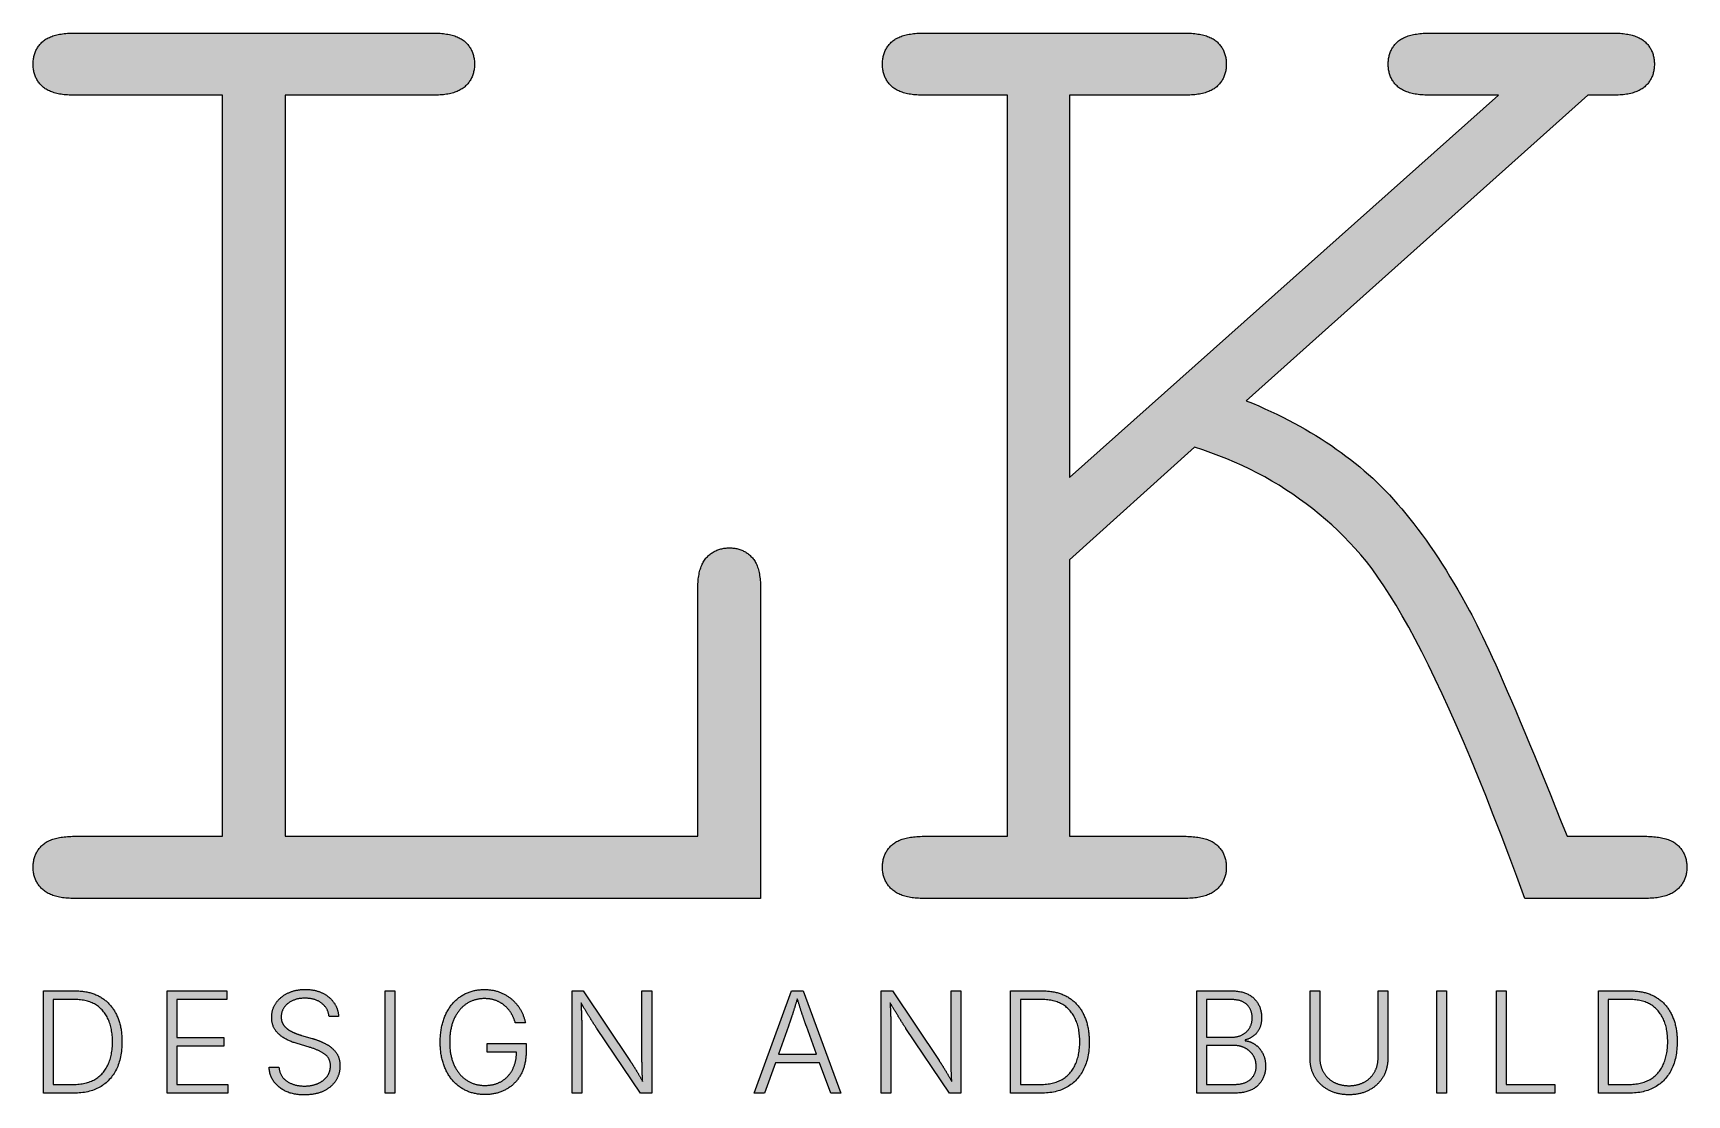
# Model space of a CAD drawing. Header units: millimetres. Extents: x 2.3 to 97.9, y 1.2 to 62.5.
import ezdxf

# ---------------------------------------------------------------- set-up
doc = ezdxf.new("R2010")
doc.units = ezdxf.units.MM
for name, color, linetype, true_color in [('LK-CHAMPAGNE', 7, 'Continuous', 0xf2e6d0), ('LK-CHAMPAGNE-FILL', 7, 'Continuous', 0xf2e6d0), ('LK-GOLD', 7, 'Continuous', 0xc9a96e), ('LK-GOLD-FILL', 7, 'Continuous', 0xc9a96e)]:
    doc.layers.add(name, color=color, linetype=linetype, true_color=true_color)

msp = doc.modelspace()

# ---------------------------------------------------------------- hatches: boundary and pattern name
at = {"layer": 'LK-CHAMPAGNE-FILL', "true_color": 0xf2e6d0}
msp.add_hatch(color=7, dxfattribs=at).paths.add_polyline_path([(16.913, 58.899), (16.913, 16.089), (40.753, 16.089), (40.753, 30.359), (40.754, 30.464), (40.757, 30.567), (40.761, 30.668), (40.767, 30.766), (40.775, 30.861), (40.785, 30.954), (40.797, 31.045), (40.81, 31.133), (40.825, 31.218), (40.842, 31.301), (40.861, 31.381), (40.881, 31.459), (40.904, 31.534), (40.928, 31.607), (40.953, 31.677), (40.981, 31.745), (41.01, 31.81), (41.042, 31.873), (41.074, 31.933), (41.109, 31.991), (41.146, 32.046), (41.184, 32.098), (41.224, 32.148), (41.266, 32.196), (41.309, 32.241), (41.353, 32.285), (41.399, 32.326), (41.445, 32.366), (41.492, 32.403), (41.541, 32.439), (41.59, 32.473), (41.641, 32.505), (41.692, 32.535), (41.745, 32.562), (41.799, 32.589), (41.853, 32.613), (41.909, 32.635), (41.966, 32.655), (42.024, 32.673), (42.082, 32.69), (42.142, 32.704), (42.203, 32.717), (42.265, 32.727), (42.328, 32.736), (42.392, 32.743), (42.457, 32.748), (42.523, 32.751), (42.59, 32.751), (42.654, 32.751), (42.717, 32.748), (42.779, 32.743), (42.84, 32.737), (42.9, 32.728), (42.959, 32.718), (43.017, 32.706), (43.075, 32.692), (43.131, 32.676), (43.187, 32.659), (43.241, 32.639), (43.295, 32.618), (43.348, 32.595), (43.4, 32.57), (43.451, 32.543), (43.502, 32.514), (43.551, 32.484), (43.6, 32.451), (43.647, 32.417), (43.694, 32.381), (43.74, 32.343), (43.785, 32.303), (43.829, 32.261), (43.872, 32.217), (43.914, 32.172), (43.954, 32.123), (43.992, 32.072), (44.029, 32.017), (44.063, 31.961), (44.096, 31.901), (44.128, 31.839), (44.157, 31.774), (44.184, 31.706), (44.21, 31.635), (44.234, 31.562), (44.257, 31.486), (44.277, 31.407), (44.296, 31.325), (44.313, 31.241), (44.328, 31.154), (44.341, 31.064), (44.353, 30.972), (44.363, 30.876), (44.371, 30.778), (44.377, 30.678), (44.381, 30.574), (44.384, 30.468), (44.385, 30.359), (44.385, 12.5), (4.736, 12.5), (4.631, 12.501), (4.528, 12.504), (4.427, 12.508), (4.329, 12.514), (4.234, 12.522), (4.141, 12.532), (4.05, 12.544), (3.963, 12.557), (3.877, 12.572), (3.794, 12.589), (3.714, 12.608), (3.636, 12.628), (3.561, 12.65), (3.488, 12.674), (3.418, 12.7), (3.35, 12.728), (3.285, 12.757), (3.222, 12.788), (3.162, 12.821), (3.104, 12.856), (3.049, 12.893), (2.997, 12.931), (2.947, 12.971), (2.899, 13.013), (2.854, 13.056), (2.81, 13.1), (2.769, 13.145), (2.729, 13.191), (2.692, 13.237), (2.656, 13.285), (2.622, 13.334), (2.591, 13.383), (2.561, 13.433), (2.533, 13.484), (2.507, 13.537), (2.483, 13.589), (2.46, 13.643), (2.44, 13.698), (2.422, 13.754), (2.405, 13.81), (2.391, 13.868), (2.378, 13.926), (2.368, 13.985), (2.359, 14.045), (2.352, 14.106), (2.348, 14.168), (2.345, 14.231), (2.344, 14.294), (2.345, 14.362), (2.348, 14.428), (2.352, 14.492), (2.359, 14.556), (2.368, 14.619), (2.378, 14.68), (2.391, 14.741), (2.405, 14.8), (2.422, 14.858), (2.44, 14.915), (2.46, 14.971), (2.483, 15.026), (2.507, 15.08), (2.533, 15.132), (2.561, 15.184), (2.591, 15.234), (2.622, 15.284), (2.656, 15.332), (2.692, 15.379), (2.729, 15.425), (2.769, 15.47), (2.81, 15.513), (2.854, 15.556), (2.899, 15.598), (2.947, 15.638), (2.997, 15.676), (3.049, 15.713), (3.104, 15.748), (3.162, 15.781), (3.222, 15.812), (3.285, 15.842), (3.35, 15.87), (3.418, 15.897), (3.488, 15.922), (3.561, 15.945), (3.636, 15.966), (3.714, 15.986), (3.794, 16.004), (3.877, 16.02), (3.963, 16.034), (4.05, 16.047), (4.141, 16.058), (4.234, 16.068), (4.329, 16.075), (4.427, 16.081), (4.528, 16.085), (4.631, 16.088), (4.736, 16.089), (13.281, 16.089), (13.281, 58.899), (4.736, 58.899), (4.631, 58.9), (4.528, 58.902), (4.427, 58.907), (4.329, 58.913), (4.234, 58.92), (4.141, 58.93), (4.05, 58.941), (3.963, 58.954), (3.877, 58.968), (3.794, 58.984), (3.714, 59.002), (3.636, 59.022), (3.561, 59.043), (3.488, 59.066), (3.418, 59.091), (3.35, 59.117), (3.285, 59.145), (3.222, 59.175), (3.162, 59.207), (3.104, 59.24), (3.049, 59.275), (2.997, 59.312), (2.947, 59.35), (2.899, 59.39), (2.854, 59.432), (2.81, 59.474), (2.769, 59.518), (2.729, 59.563), (2.692, 59.609), (2.656, 59.656), (2.622, 59.704), (2.591, 59.753), (2.561, 59.804), (2.533, 59.855), (2.507, 59.908), (2.483, 59.962), (2.46, 60.017), (2.44, 60.073), (2.422, 60.13), (2.405, 60.188), (2.391, 60.247), (2.378, 60.308), (2.368, 60.369), (2.359, 60.432), (2.352, 60.495), (2.348, 60.56), (2.345, 60.626), (2.344, 60.693), (2.345, 60.76), (2.348, 60.826), (2.352, 60.891), (2.359, 60.955), (2.368, 61.018), (2.378, 61.079), (2.391, 61.14), (2.405, 61.199), (2.422, 61.257), (2.44, 61.314), (2.46, 61.37), (2.483, 61.425), (2.507, 61.479), (2.533, 61.531), (2.561, 61.583), (2.591, 61.633), (2.622, 61.683), (2.656, 61.731), (2.692, 61.778), (2.729, 61.824), (2.769, 61.869), (2.81, 61.912), (2.854, 61.955), (2.899, 61.996), (2.947, 62.037), (2.997, 62.075), (3.049, 62.112), (3.104, 62.147), (3.162, 62.18), (3.222, 62.211), (3.285, 62.241), (3.35, 62.269), (3.418, 62.296), (3.488, 62.321), (3.561, 62.344), (3.636, 62.365), (3.714, 62.385), (3.794, 62.402), (3.877, 62.419), (3.963, 62.433), (4.05, 62.446), (4.141, 62.457), (4.234, 62.466), (4.329, 62.474), (4.427, 62.48), (4.528, 62.484), (4.631, 62.487), (4.736, 62.488), (25.458, 62.488), (25.563, 62.487), (25.666, 62.484), (25.767, 62.48), (25.865, 62.474), (25.96, 62.466), (26.053, 62.457), (26.144, 62.446), (26.232, 62.433), (26.317, 62.419), (26.4, 62.402), (26.48, 62.385), (26.558, 62.365), (26.633, 62.344), (26.706, 62.321), (26.776, 62.296), (26.844, 62.269), (26.909, 62.241), (26.972, 62.211), (27.032, 62.18), (27.09, 62.147), (27.145, 62.112), (27.197, 62.075), (27.247, 62.037), (27.295, 61.996), (27.34, 61.955), (27.384, 61.912), (27.425, 61.869), (27.465, 61.824), (27.502, 61.778), (27.538, 61.731), (27.572, 61.683), (27.603, 61.633), (27.633, 61.583), (27.661, 61.531), (27.687, 61.479), (27.711, 61.425), (27.734, 61.37), (27.754, 61.314), (27.772, 61.257), (27.789, 61.199), (27.803, 61.14), (27.816, 61.079), (27.826, 61.018), (27.835, 60.955), (27.842, 60.891), (27.846, 60.826), (27.849, 60.76), (27.85, 60.693), (27.849, 60.626), (27.846, 60.56), (27.842, 60.495), (27.835, 60.432), (27.826, 60.369), (27.816, 60.308), (27.803, 60.247), (27.789, 60.188), (27.772, 60.13), (27.754, 60.073), (27.734, 60.017), (27.711, 59.962), (27.687, 59.908), (27.661, 59.855), (27.633, 59.804), (27.603, 59.753), (27.572, 59.704), (27.538, 59.656), (27.502, 59.609), (27.465, 59.563), (27.425, 59.518), (27.384, 59.474), (27.34, 59.432), (27.295, 59.39), (27.247, 59.35), (27.197, 59.312), (27.145, 59.275), (27.09, 59.24), (27.032, 59.207), (26.972, 59.175), (26.909, 59.145), (26.844, 59.117), (26.776, 59.091), (26.706, 59.066), (26.633, 59.043), (26.558, 59.022), (26.48, 59.002), (26.4, 58.984), (26.317, 58.968), (26.232, 58.954), (26.144, 58.941), (26.053, 58.93), (25.96, 58.92), (25.865, 58.913), (25.767, 58.907), (25.666, 58.902), (25.563, 58.9), (25.458, 58.899)])
at = {"layer": 'LK-GOLD-FILL', "true_color": 0xc9a96e}
h = msp.add_hatch(color=7, dxfattribs=at)
h.paths.add_polyline_path([(62.237, 32.068), (62.237, 16.089), (68.859, 16.089), (68.968, 16.088), (69.075, 16.085), (69.178, 16.081), (69.279, 16.075), (69.378, 16.068), (69.473, 16.058), (69.566, 16.047), (69.657, 16.034), (69.744, 16.02), (69.829, 16.004), (69.912, 15.986), (69.991, 15.966), (70.068, 15.945), (70.143, 15.922), (70.214, 15.897), (70.283, 15.87), (70.35, 15.842), (70.413, 15.812), (70.474, 15.781), (70.533, 15.748), (70.588, 15.713), (70.641, 15.676), (70.691, 15.638), (70.739, 15.598), (70.784, 15.556), (70.828, 15.513), (70.869, 15.47), (70.909, 15.425), (70.946, 15.379), (70.982, 15.332), (71.016, 15.284), (71.048, 15.234), (71.077, 15.184), (71.105, 15.132), (71.131, 15.08), (71.156, 15.026), (71.178, 14.971), (71.198, 14.915), (71.216, 14.858), (71.233, 14.8), (71.247, 14.741), (71.26, 14.68), (71.27, 14.619), (71.279, 14.556), (71.286, 14.492), (71.291, 14.428), (71.293, 14.362), (71.294, 14.294), (71.293, 14.231), (71.291, 14.168), (71.286, 14.106), (71.279, 14.045), (71.27, 13.985), (71.26, 13.926), (71.247, 13.868), (71.233, 13.81), (71.216, 13.754), (71.198, 13.698), (71.178, 13.643), (71.156, 13.589), (71.131, 13.537), (71.105, 13.484), (71.077, 13.433), (71.048, 13.383), (71.016, 13.334), (70.982, 13.285), (70.946, 13.237), (70.909, 13.191), (70.869, 13.145), (70.828, 13.1), (70.784, 13.056), (70.739, 13.013), (70.691, 12.971), (70.641, 12.931), (70.588, 12.893), (70.533, 12.856), (70.474, 12.821), (70.413, 12.788), (70.35, 12.757), (70.283, 12.728), (70.214, 12.7), (70.143, 12.674), (70.068, 12.65), (69.991, 12.628), (69.912, 12.608), (69.829, 12.589), (69.744, 12.572), (69.657, 12.557), (69.566, 12.544), (69.473, 12.532), (69.378, 12.522), (69.279, 12.514), (69.178, 12.508), (69.075, 12.504), (68.968, 12.501), (68.859, 12.5), (53.82, 12.5), (53.715, 12.501), (53.611, 12.504), (53.511, 12.508), (53.413, 12.514), (53.318, 12.522), (53.225, 12.532), (53.134, 12.544), (53.046, 12.557), (52.961, 12.572), (52.878, 12.589), (52.798, 12.608), (52.72, 12.628), (52.645, 12.65), (52.572, 12.674), (52.502, 12.7), (52.434, 12.728), (52.369, 12.757), (52.306, 12.788), (52.246, 12.821), (52.188, 12.856), (52.133, 12.893), (52.081, 12.931), (52.03, 12.971), (51.983, 13.013), (51.938, 13.056), (51.894, 13.1), (51.853, 13.145), (51.813, 13.191), (51.776, 13.237), (51.74, 13.285), (51.706, 13.334), (51.674, 13.383), (51.644, 13.433), (51.616, 13.484), (51.59, 13.537), (51.566, 13.589), (51.544, 13.643), (51.524, 13.698), (51.506, 13.754), (51.489, 13.81), (51.475, 13.868), (51.462, 13.926), (51.452, 13.985), (51.443, 14.045), (51.436, 14.106), (51.431, 14.168), (51.428, 14.231), (51.427, 14.294), (51.428, 14.362), (51.431, 14.428), (51.436, 14.492), (51.443, 14.556), (51.452, 14.619), (51.462, 14.68), (51.475, 14.741), (51.489, 14.8), (51.506, 14.858), (51.524, 14.915), (51.544, 14.971), (51.566, 15.026), (51.59, 15.08), (51.616, 15.132), (51.644, 15.184), (51.674, 15.234), (51.706, 15.284), (51.74, 15.332), (51.776, 15.379), (51.813, 15.425), (51.853, 15.47), (51.894, 15.513), (51.938, 15.556), (51.983, 15.598), (52.03, 15.638), (52.081, 15.676), (52.133, 15.713), (52.188, 15.748), (52.246, 15.781), (52.306, 15.812), (52.369, 15.842), (52.434, 15.87), (52.502, 15.897), (52.572, 15.922), (52.645, 15.945), (52.72, 15.966), (52.798, 15.986), (52.878, 16.004), (52.961, 16.02), (53.046, 16.034), (53.134, 16.047), (53.225, 16.058), (53.318, 16.068), (53.413, 16.075), (53.511, 16.081), (53.611, 16.085), (53.715, 16.088), (53.82, 16.089), (58.648, 16.089), (58.648, 58.899), (53.82, 58.899), (53.715, 58.9), (53.611, 58.902), (53.511, 58.907), (53.413, 58.913), (53.318, 58.92), (53.225, 58.93), (53.134, 58.941), (53.046, 58.954), (52.961, 58.968), (52.878, 58.984), (52.798, 59.002), (52.72, 59.022), (52.645, 59.043), (52.572, 59.066), (52.502, 59.091), (52.434, 59.117), (52.369, 59.145), (52.306, 59.175), (52.246, 59.207), (52.188, 59.24), (52.133, 59.275), (52.081, 59.312), (52.03, 59.35), (51.983, 59.39), (51.938, 59.432), (51.894, 59.474), (51.853, 59.518), (51.813, 59.563), (51.776, 59.609), (51.74, 59.656), (51.706, 59.704), (51.674, 59.753), (51.644, 59.804), (51.616, 59.855), (51.59, 59.908), (51.566, 59.962), (51.544, 60.017), (51.524, 60.073), (51.506, 60.13), (51.489, 60.188), (51.475, 60.247), (51.462, 60.308), (51.452, 60.369), (51.443, 60.432), (51.436, 60.495), (51.431, 60.56), (51.428, 60.626), (51.427, 60.693), (51.428, 60.76), (51.431, 60.826), (51.436, 60.891), (51.443, 60.955), (51.452, 61.018), (51.462, 61.079), (51.475, 61.14), (51.489, 61.199), (51.506, 61.257), (51.524, 61.314), (51.544, 61.37), (51.566, 61.425), (51.59, 61.479), (51.616, 61.531), (51.644, 61.583), (51.674, 61.633), (51.706, 61.683), (51.74, 61.731), (51.776, 61.778), (51.813, 61.824), (51.853, 61.869), (51.894, 61.912), (51.938, 61.955), (51.983, 61.996), (52.03, 62.037), (52.081, 62.075), (52.133, 62.112), (52.188, 62.147), (52.246, 62.18), (52.306, 62.211), (52.369, 62.241), (52.434, 62.269), (52.502, 62.296), (52.572, 62.321), (52.645, 62.344), (52.72, 62.365), (52.798, 62.385), (52.878, 62.402), (52.961, 62.419), (53.046, 62.433), (53.134, 62.446), (53.225, 62.457), (53.318, 62.466), (53.413, 62.474), (53.511, 62.48), (53.611, 62.484), (53.715, 62.487), (53.82, 62.488), (68.859, 62.488), (68.968, 62.487), (69.075, 62.484), (69.178, 62.48), (69.279, 62.474), (69.378, 62.466), (69.473, 62.457), (69.566, 62.446), (69.657, 62.433), (69.744, 62.419), (69.829, 62.402), (69.912, 62.385), (69.991, 62.365), (70.068, 62.344), (70.143, 62.321), (70.214, 62.296), (70.283, 62.269), (70.35, 62.241), (70.413, 62.211), (70.474, 62.18), (70.533, 62.147), (70.588, 62.112), (70.641, 62.075), (70.691, 62.037), (70.739, 61.996), (70.784, 61.955), (70.828, 61.912), (70.869, 61.869), (70.909, 61.824), (70.946, 61.778), (70.982, 61.731), (71.016, 61.683), (71.048, 61.633), (71.077, 61.583), (71.105, 61.531), (71.131, 61.479), (71.156, 61.425), (71.178, 61.37), (71.198, 61.314), (71.216, 61.257), (71.233, 61.199), (71.247, 61.14), (71.26, 61.079), (71.27, 61.018), (71.279, 60.955), (71.286, 60.891), (71.291, 60.826), (71.293, 60.76), (71.294, 60.693), (71.293, 60.626), (71.291, 60.56), (71.286, 60.495), (71.279, 60.432), (71.27, 60.369), (71.26, 60.308), (71.247, 60.247), (71.233, 60.188), (71.216, 60.13), (71.198, 60.073), (71.178, 60.017), (71.156, 59.962), (71.131, 59.908), (71.105, 59.855), (71.077, 59.804), (71.048, 59.753), (71.016, 59.704), (70.982, 59.656), (70.946, 59.609), (70.909, 59.563), (70.869, 59.518), (70.828, 59.474), (70.784, 59.432), (70.739, 59.39), (70.691, 59.35), (70.641, 59.312), (70.588, 59.275), (70.533, 59.24), (70.474, 59.207), (70.413, 59.175), (70.35, 59.145), (70.283, 59.117), (70.214, 59.091), (70.143, 59.066), (70.068, 59.043), (69.991, 59.022), (69.912, 59.002), (69.829, 58.984), (69.744, 58.968), (69.657, 58.954), (69.566, 58.941), (69.473, 58.93), (69.378, 58.92), (69.279, 58.913), (69.178, 58.907), (69.075, 58.902), (68.968, 58.9), (68.859, 58.899), (62.237, 58.899), (62.237, 36.81), (87.017, 58.899), (83.086, 58.899), (82.977, 58.9), (82.871, 58.902), (82.767, 58.907), (82.666, 58.913), (82.568, 58.92), (82.472, 58.93), (82.379, 58.941), (82.289, 58.954), (82.201, 58.968), (82.116, 58.984), (82.034, 59.002), (81.954, 59.022), (81.877, 59.043), (81.803, 59.066), (81.731, 59.091), (81.662, 59.117), (81.596, 59.145), (81.532, 59.175), (81.471, 59.207), (81.413, 59.24), (81.357, 59.275), (81.304, 59.312), (81.254, 59.35), (81.207, 59.39), (81.161, 59.432), (81.118, 59.474), (81.076, 59.518), (81.037, 59.563), (80.999, 59.609), (80.964, 59.656), (80.93, 59.704), (80.898, 59.753), (80.868, 59.804), (80.84, 59.855), (80.814, 59.908), (80.79, 59.962), (80.768, 60.017), (80.748, 60.073), (80.729, 60.13), (80.713, 60.188), (80.698, 60.247), (80.686, 60.308), (80.675, 60.369), (80.667, 60.432), (80.66, 60.495), (80.655, 60.56), (80.652, 60.626), (80.651, 60.693), (80.652, 60.76), (80.655, 60.826), (80.66, 60.891), (80.667, 60.955), (80.675, 61.018), (80.686, 61.079), (80.698, 61.14), (80.713, 61.199), (80.729, 61.257), (80.748, 61.314), (80.768, 61.37), (80.79, 61.425), (80.814, 61.479), (80.84, 61.531), (80.868, 61.583), (80.898, 61.633), (80.93, 61.683), (80.964, 61.731), (80.999, 61.778), (81.037, 61.824), (81.076, 61.869), (81.118, 61.912), (81.161, 61.955), (81.207, 61.996), (81.254, 62.037), (81.304, 62.075), (81.357, 62.112), (81.413, 62.147), (81.471, 62.18), (81.532, 62.211), (81.596, 62.241), (81.662, 62.269), (81.731, 62.296), (81.803, 62.321), (81.877, 62.344), (81.954, 62.365), (82.034, 62.385), (82.116, 62.402), (82.201, 62.419), (82.289, 62.433), (82.379, 62.446), (82.472, 62.457), (82.568, 62.466), (82.666, 62.474), (82.767, 62.48), (82.871, 62.484), (82.977, 62.487), (83.086, 62.488), (93.639, 62.488), (93.745, 62.487), (93.848, 62.484), (93.948, 62.48), (94.046, 62.474), (94.142, 62.466), (94.235, 62.457), (94.325, 62.446), (94.413, 62.433), (94.499, 62.419), (94.581, 62.402), (94.662, 62.385), (94.74, 62.365), (94.815, 62.344), (94.888, 62.321), (94.958, 62.296), (95.026, 62.269), (95.091, 62.241), (95.153, 62.211), (95.214, 62.18), (95.271, 62.147), (95.326, 62.112), (95.379, 62.075), (95.429, 62.037), (95.477, 61.996), (95.522, 61.955), (95.565, 61.912), (95.607, 61.869), (95.646, 61.824), (95.684, 61.778), (95.72, 61.731), (95.753, 61.683), (95.785, 61.633), (95.815, 61.583), (95.843, 61.531), (95.869, 61.479), (95.893, 61.425), (95.915, 61.37), (95.936, 61.314), (95.954, 61.257), (95.97, 61.199), (95.985, 61.14), (95.997, 61.079), (96.008, 61.018), (96.017, 60.955), (96.023, 60.891), (96.028, 60.826), (96.031, 60.76), (96.032, 60.693), (96.031, 60.626), (96.028, 60.56), (96.023, 60.495), (96.017, 60.432), (96.008, 60.369), (95.997, 60.308), (95.985, 60.247), (95.97, 60.188), (95.954, 60.13), (95.936, 60.073), (95.915, 60.017), (95.893, 59.962), (95.869, 59.908), (95.843, 59.855), (95.815, 59.804), (95.785, 59.753), (95.753, 59.704), (95.72, 59.656), (95.684, 59.609), (95.646, 59.563), (95.607, 59.518), (95.565, 59.474), (95.522, 59.432), (95.477, 59.39), (95.429, 59.35), (95.379, 59.312), (95.326, 59.275), (95.271, 59.24), (95.214, 59.207), (95.153, 59.175), (95.091, 59.145), (95.026, 59.117), (94.958, 59.091), (94.888, 59.066), (94.815, 59.043), (94.74, 59.022), (94.662, 59.002), (94.581, 58.984), (94.499, 58.968), (94.413, 58.954), (94.325, 58.941), (94.235, 58.93), (94.142, 58.92), (94.046, 58.913), (93.948, 58.907), (93.848, 58.902), (93.745, 58.9), (93.639, 58.899), (92.187, 58.899), (72.448, 41.254), (72.812, 41.103), (73.171, 40.948), (73.525, 40.791), (73.873, 40.631), (74.217, 40.467), (74.555, 40.3), (74.888, 40.131), (75.216, 39.958), (75.538, 39.782), (75.856, 39.603), (76.168, 39.42), (76.475, 39.235), (76.777, 39.046), (77.073, 38.855), (77.365, 38.66), (77.651, 38.462), (77.932, 38.261), (78.208, 38.057), (78.478, 37.85), (78.744, 37.64), (79.004, 37.426), (79.259, 37.21), (79.509, 36.99), (79.754, 36.768), (79.996, 36.539), (80.237, 36.303), (80.477, 36.059), (80.716, 35.807), (80.955, 35.548), (81.193, 35.28), (81.43, 35.005), (81.667, 34.722), (81.903, 34.43), (82.138, 34.131), (82.372, 33.825), (82.606, 33.51), (82.839, 33.187), (83.071, 32.857), (83.302, 32.518), (83.533, 32.172), (83.763, 31.818), (83.992, 31.456), (84.22, 31.087), (84.448, 30.709), (84.675, 30.324), (84.901, 29.93), (85.126, 29.529), (85.351, 29.12), (85.483, 28.875), (85.625, 28.605), (85.775, 28.309), (85.935, 27.986), (86.103, 27.638), (86.28, 27.264), (86.466, 26.864), (86.661, 26.438), (86.865, 25.986), (87.078, 25.508), (87.299, 25.004), (87.53, 24.474), (87.769, 23.918), (88.018, 23.336), (88.275, 22.728), (88.541, 22.094), (88.816, 21.434), (89.1, 20.749), (89.393, 20.037), (89.694, 19.299), (90.005, 18.536), (90.325, 17.746), (90.653, 16.93), (90.99, 16.089), (95.477, 16.089), (95.586, 16.088), (95.692, 16.085), (95.796, 16.081), (95.897, 16.075), (95.995, 16.068), (96.091, 16.058), (96.184, 16.047), (96.274, 16.034), (96.362, 16.02), (96.447, 16.004), (96.529, 15.986), (96.609, 15.966), (96.686, 15.945), (96.76, 15.922), (96.832, 15.897), (96.901, 15.87), (96.967, 15.842), (97.031, 15.812), (97.092, 15.781), (97.15, 15.748), (97.206, 15.713), (97.259, 15.676), (97.309, 15.638), (97.356, 15.598), (97.402, 15.556), (97.445, 15.513), (97.487, 15.47), (97.526, 15.425), (97.564, 15.379), (97.599, 15.332), (97.633, 15.284), (97.665, 15.234), (97.695, 15.184), (97.723, 15.132), (97.749, 15.08), (97.773, 15.026), (97.795, 14.971), (97.815, 14.915), (97.834, 14.858), (97.85, 14.8), (97.865, 14.741), (97.877, 14.68), (97.888, 14.619), (97.896, 14.556), (97.903, 14.492), (97.908, 14.428), (97.911, 14.362), (97.912, 14.294), (97.911, 14.231), (97.908, 14.168), (97.903, 14.106), (97.896, 14.045), (97.888, 13.985), (97.877, 13.926), (97.865, 13.868), (97.85, 13.81), (97.834, 13.754), (97.815, 13.698), (97.795, 13.643), (97.773, 13.589), (97.749, 13.537), (97.723, 13.484), (97.695, 13.433), (97.665, 13.383), (97.633, 13.334), (97.599, 13.285), (97.564, 13.237), (97.526, 13.191), (97.487, 13.145), (97.445, 13.1), (97.402, 13.056), (97.356, 13.013), (97.309, 12.971), (97.259, 12.931), (97.206, 12.893), (97.15, 12.856), (97.092, 12.821), (97.031, 12.788), (96.967, 12.757), (96.901, 12.728), (96.832, 12.7), (96.76, 12.674), (96.686, 12.65), (96.609, 12.628), (96.529, 12.608), (96.447, 12.589), (96.362, 12.572), (96.274, 12.557), (96.184, 12.544), (96.091, 12.532), (95.995, 12.522), (95.897, 12.514), (95.796, 12.508), (95.692, 12.504), (95.586, 12.501), (95.477, 12.5), (88.555, 12.5), (88.088, 13.766), (87.628, 14.994), (87.173, 16.184), (86.725, 17.336), (86.283, 18.449), (85.848, 19.524), (85.418, 20.561), (84.995, 21.56), (84.578, 22.521), (84.167, 23.443), (83.762, 24.327), (83.364, 25.173), (82.972, 25.981), (82.586, 26.751), (82.207, 27.482), (81.833, 28.175), (81.466, 28.83), (81.105, 29.447), (80.75, 30.026), (80.402, 30.566), (80.06, 31.068), (79.724, 31.532), (79.394, 31.958), (79.07, 32.346), (78.747, 32.71), (78.416, 33.064), (78.079, 33.41), (77.735, 33.747), (77.385, 34.074), (77.028, 34.392), (76.664, 34.702), (76.293, 35.002), (75.916, 35.293), (75.532, 35.574), (75.142, 35.847), (74.744, 36.111), (74.341, 36.365), (73.93, 36.61), (73.513, 36.847), (73.089, 37.074), (72.658, 37.292), (72.221, 37.501), (71.777, 37.7), (71.326, 37.891), (70.869, 38.072), (70.405, 38.245), (69.935, 38.408), (69.457, 38.562)])
h.paths.add_polyline_path([(4.683, 1.25), (2.938, 1.25), (2.938, 7.161), (4.787, 7.161), (4.857, 7.161), (4.926, 7.159), (4.994, 7.156), (5.062, 7.151), (5.128, 7.146), (5.194, 7.139), (5.259, 7.131), (5.323, 7.122), (5.386, 7.112), (5.449, 7.1), (5.51, 7.087), (5.571, 7.073), (5.631, 7.058), (5.69, 7.041), (5.748, 7.023), (5.806, 7.004), (5.862, 6.984), (5.918, 6.963), (5.973, 6.94), (6.027, 6.916), (6.08, 6.891), (6.132, 6.865), (6.184, 6.837), (6.235, 6.808), (6.284, 6.778), (6.333, 6.747), (6.381, 6.715), (6.428, 6.682), (6.474, 6.648), (6.519, 6.613), (6.562, 6.576), (6.605, 6.539), (6.647, 6.5), (6.688, 6.461), (6.728, 6.42), (6.767, 6.379), (6.805, 6.336), (6.842, 6.292), (6.878, 6.247), (6.913, 6.202), (6.948, 6.155), (6.981, 6.107), (7.013, 6.058), (7.044, 6.008), (7.074, 5.956), (7.103, 5.904), (7.132, 5.851), (7.159, 5.797), (7.185, 5.741), (7.21, 5.685), (7.234, 5.628), (7.257, 5.57), (7.279, 5.511), (7.3, 5.451), (7.319, 5.39), (7.338, 5.329), (7.355, 5.266), (7.371, 5.203), (7.386, 5.139), (7.4, 5.073), (7.413, 5.007), (7.425, 4.94), (7.435, 4.873), (7.445, 4.804), (7.453, 4.734), (7.46, 4.664), (7.466, 4.592), (7.471, 4.52), (7.475, 4.447), (7.478, 4.372), (7.48, 4.297), (7.48, 4.221), (7.479, 4.106), (7.475, 3.993), (7.469, 3.882), (7.46, 3.773), (7.449, 3.666), (7.435, 3.561), (7.418, 3.459), (7.399, 3.358), (7.378, 3.26), (7.354, 3.163), (7.327, 3.069), (7.298, 2.977), (7.266, 2.887), (7.232, 2.799), (7.195, 2.714), (7.156, 2.63), (7.114, 2.549), (7.07, 2.469), (7.023, 2.392), (6.973, 2.317), (6.921, 2.244), (6.867, 2.173), (6.81, 2.104), (6.75, 2.038), (6.688, 1.973), (6.624, 1.912), (6.558, 1.853), (6.49, 1.797), (6.42, 1.744), (6.347, 1.693), (6.273, 1.645), (6.196, 1.6), (6.118, 1.558), (6.037, 1.518), (5.954, 1.481), (5.869, 1.447), (5.781, 1.415), (5.692, 1.387), (5.601, 1.361), (5.507, 1.338), (5.412, 1.317), (5.314, 1.299), (5.214, 1.284), (5.112, 1.272), (5.008, 1.262), (4.902, 1.255), (4.794, 1.251), (4.683, 1.25)])
h.paths.add_polyline_path([(3.501, 1.754), (4.652, 1.754), (4.745, 1.755), (4.836, 1.758), (4.926, 1.764), (5.013, 1.772), (5.099, 1.782), (5.182, 1.795), (5.264, 1.81), (5.344, 1.827), (5.422, 1.846), (5.497, 1.867), (5.571, 1.891), (5.643, 1.917), (5.714, 1.946), (5.782, 1.977), (5.848, 2.01), (5.912, 2.045), (5.975, 2.082), (6.035, 2.122), (6.094, 2.164), (6.15, 2.208), (6.205, 2.255), (6.258, 2.304), (6.309, 2.355), (6.358, 2.408), (6.405, 2.464), (6.449, 2.521), (6.492, 2.58), (6.533, 2.641), (6.572, 2.703), (6.609, 2.767), (6.644, 2.833), (6.677, 2.901), (6.708, 2.97), (6.737, 3.041), (6.764, 3.114), (6.789, 3.189), (6.812, 3.265), (6.833, 3.344), (6.852, 3.424), (6.869, 3.505), (6.884, 3.589), (6.897, 3.674), (6.908, 3.761), (6.917, 3.849), (6.924, 3.94), (6.929, 4.032), (6.932, 4.126), (6.933, 4.221), (6.932, 4.316), (6.929, 4.408), (6.924, 4.498), (6.917, 4.587), (6.909, 4.675), (6.898, 4.76), (6.885, 4.844), (6.871, 4.926), (6.854, 5.007), (6.836, 5.085), (6.816, 5.162), (6.794, 5.238), (6.769, 5.311), (6.743, 5.383), (6.715, 5.453), (6.685, 5.522), (6.653, 5.589), (6.619, 5.654), (6.584, 5.717), (6.546, 5.779), (6.506, 5.839), (6.464, 5.897), (6.421, 5.954), (6.375, 6.009), (6.328, 6.062), (6.279, 6.112), (6.228, 6.161), (6.175, 6.207), (6.121, 6.251), (6.065, 6.293), (6.007, 6.332), (5.947, 6.369), (5.886, 6.404), (5.822, 6.437), (5.757, 6.467), (5.691, 6.495), (5.622, 6.521), (5.552, 6.545), (5.48, 6.566), (5.406, 6.585), (5.33, 6.602), (5.253, 6.617), (5.173, 6.629), (5.092, 6.639), (5.01, 6.647), (4.925, 6.653), (4.839, 6.656), (4.751, 6.657), (3.501, 6.657)])
h.paths.add_polyline_path([(10.094, 1.25), (10.094, 7.161), (13.546, 7.161), (13.546, 6.657), (10.657, 6.657), (10.657, 4.475), (13.363, 4.475), (13.363, 3.972), (10.657, 3.972), (10.657, 1.754), (13.601, 1.754), (13.601, 1.25)])
h.paths.add_polyline_path([(18.02, 1.151), (17.945, 1.152), (17.871, 1.154), (17.799, 1.158), (17.727, 1.163), (17.657, 1.17), (17.589, 1.178), (17.521, 1.188), (17.455, 1.2), (17.39, 1.213), (17.326, 1.227), (17.264, 1.243), (17.203, 1.261), (17.143, 1.28), (17.084, 1.301), (17.027, 1.323), (16.971, 1.347), (16.916, 1.372), (16.863, 1.399), (16.81, 1.427), (16.759, 1.457), (16.71, 1.488), (16.661, 1.521), (16.614, 1.555), (16.568, 1.591), (16.524, 1.628), (16.481, 1.666), (16.44, 1.706), (16.401, 1.746), (16.363, 1.787), (16.327, 1.828), (16.293, 1.871), (16.261, 1.915), (16.23, 1.96), (16.201, 2.006), (16.174, 2.052), (16.149, 2.1), (16.125, 2.149), (16.103, 2.198), (16.082, 2.249), (16.064, 2.3), (16.047, 2.352), (16.032, 2.406), (16.018, 2.46), (16.007, 2.515), (15.997, 2.571), (15.988, 2.629), (15.982, 2.687), (15.977, 2.746), (16.552, 2.746), (16.556, 2.702), (16.562, 2.659), (16.569, 2.618), (16.577, 2.577), (16.587, 2.537), (16.597, 2.497), (16.61, 2.459), (16.623, 2.422), (16.638, 2.385), (16.654, 2.349), (16.671, 2.314), (16.69, 2.281), (16.709, 2.247), (16.731, 2.215), (16.753, 2.184), (16.777, 2.153), (16.802, 2.124), (16.829, 2.095), (16.856, 2.067), (16.885, 2.04), (16.916, 2.014), (16.947, 1.988), (16.98, 1.964), (17.014, 1.94), (17.05, 1.918), (17.085, 1.896), (17.122, 1.875), (17.159, 1.855), (17.196, 1.837), (17.234, 1.819), (17.273, 1.802), (17.312, 1.786), (17.352, 1.771), (17.392, 1.757), (17.433, 1.744), (17.475, 1.732), (17.517, 1.721), (17.56, 1.711), (17.603, 1.702), (17.647, 1.693), (17.692, 1.686), (17.737, 1.68), (17.783, 1.675), (17.829, 1.67), (17.876, 1.667), (17.923, 1.665), (17.971, 1.663), (18.02, 1.663), (18.057, 1.663), (18.093, 1.664), (18.129, 1.665), (18.164, 1.667), (18.199, 1.669), (18.234, 1.672), (18.268, 1.675), (18.302, 1.679), (18.336, 1.683), (18.369, 1.688), (18.402, 1.693), (18.435, 1.699), (18.467, 1.706), (18.499, 1.713), (18.531, 1.72), (18.562, 1.728), (18.593, 1.736), (18.624, 1.745), (18.654, 1.755), (18.684, 1.765), (18.713, 1.775), (18.742, 1.786), (18.771, 1.797), (18.8, 1.809), (18.828, 1.822), (18.855, 1.835), (18.882, 1.848), (18.909, 1.862), (18.935, 1.876), (18.96, 1.89), (18.985, 1.905), (19.01, 1.92), (19.034, 1.936), (19.057, 1.952), (19.08, 1.968), (19.103, 1.985), (19.125, 2.002), (19.146, 2.02), (19.167, 2.038), (19.188, 2.056), (19.208, 2.075), (19.227, 2.094), (19.246, 2.114), (19.264, 2.134), (19.282, 2.154), (19.3, 2.175), (19.317, 2.196), (19.333, 2.218), (19.349, 2.24), (19.364, 2.262), (19.379, 2.285), (19.393, 2.308), (19.406, 2.331), (19.418, 2.355), (19.43, 2.379), (19.441, 2.403), (19.452, 2.427), (19.461, 2.452), (19.471, 2.477), (19.479, 2.503), (19.487, 2.528), (19.494, 2.555), (19.5, 2.581), (19.506, 2.608), (19.511, 2.635), (19.515, 2.662), (19.519, 2.69), (19.522, 2.718), (19.525, 2.746), (19.526, 2.775), (19.527, 2.804), (19.528, 2.833), (19.527, 2.87), (19.525, 2.906), (19.522, 2.941), (19.518, 2.975), (19.513, 3.009), (19.507, 3.042), (19.499, 3.074), (19.49, 3.106), (19.48, 3.137), (19.469, 3.167), (19.457, 3.196), (19.443, 3.225), (19.429, 3.253), (19.413, 3.28), (19.396, 3.306), (19.378, 3.332), (19.358, 3.357), (19.338, 3.381), (19.316, 3.405), (19.293, 3.427), (19.269, 3.45), (19.244, 3.471), (19.218, 3.491), (19.19, 3.511), (19.162, 3.531), (19.133, 3.55), (19.103, 3.569), (19.072, 3.588), (19.04, 3.606), (19.008, 3.624), (18.975, 3.642), (18.941, 3.66), (18.907, 3.677), (18.872, 3.695), (18.835, 3.712), (18.799, 3.729), (18.761, 3.745), (18.723, 3.761), (18.684, 3.778), (18.644, 3.793), (18.603, 3.809), (18.562, 3.825), (18.52, 3.84), (18.477, 3.855), (18.433, 3.869), (18.389, 3.884), (18.344, 3.898), (18.298, 3.912), (17.6, 4.114), (17.541, 4.132), (17.484, 4.15), (17.428, 4.169), (17.373, 4.188), (17.319, 4.207), (17.267, 4.228), (17.215, 4.249), (17.165, 4.27), (17.116, 4.292), (17.068, 4.315), (17.021, 4.338), (16.975, 4.362), (16.93, 4.386), (16.886, 4.411), (16.844, 4.437), (16.803, 4.463), (16.762, 4.489), (16.723, 4.516), (16.685, 4.544), (16.649, 4.573), (16.613, 4.601), (16.578, 4.631), (16.545, 4.661), (16.513, 4.692), (16.481, 4.723), (16.452, 4.755), (16.423, 4.787), (16.396, 4.821), (16.37, 4.855), (16.346, 4.889), (16.323, 4.924), (16.301, 4.96), (16.28, 4.997), (16.261, 5.034), (16.243, 5.072), (16.227, 5.111), (16.212, 5.15), (16.198, 5.19), (16.185, 5.23), (16.174, 5.272), (16.164, 5.314), (16.155, 5.356), (16.148, 5.4), (16.142, 5.443), (16.138, 5.488), (16.134, 5.533), (16.132, 5.579), (16.132, 5.626), (16.132, 5.666), (16.133, 5.705), (16.136, 5.744), (16.139, 5.783), (16.143, 5.821), (16.148, 5.859), (16.153, 5.896), (16.16, 5.933), (16.168, 5.97), (16.176, 6.006), (16.185, 6.042), (16.196, 6.077), (16.207, 6.112), (16.219, 6.147), (16.232, 6.181), (16.245, 6.215), (16.26, 6.248), (16.276, 6.281), (16.292, 6.314), (16.309, 6.346), (16.328, 6.378), (16.347, 6.409), (16.367, 6.44), (16.388, 6.471), (16.409, 6.501), (16.431, 6.531), (16.454, 6.56), (16.478, 6.588), (16.502, 6.616), (16.527, 6.643), (16.553, 6.67), (16.579, 6.696), (16.605, 6.722), (16.633, 6.747), (16.661, 6.772), (16.69, 6.796), (16.719, 6.819), (16.749, 6.842), (16.779, 6.864), (16.811, 6.886), (16.843, 6.907), (16.875, 6.928), (16.908, 6.948), (16.942, 6.968), (16.977, 6.987), (17.012, 7.005), (17.047, 7.023), (17.084, 7.04), (17.121, 7.057), (17.158, 7.073), (17.196, 7.088), (17.234, 7.103), (17.272, 7.117), (17.311, 7.13), (17.35, 7.142), (17.389, 7.154), (17.429, 7.165), (17.469, 7.175), (17.51, 7.185), (17.551, 7.193), (17.592, 7.202), (17.634, 7.209), (17.676, 7.216), (17.719, 7.222), (17.761, 7.227), (17.805, 7.232), (17.848, 7.236), (17.892, 7.239), (17.936, 7.241), (17.981, 7.243), (18.026, 7.244), (18.072, 7.245), (18.118, 7.244), (18.164, 7.243), (18.209, 7.241), (18.254, 7.239), (18.299, 7.236), (18.343, 7.232), (18.387, 7.227), (18.43, 7.222), (18.473, 7.216), (18.515, 7.209), (18.557, 7.201), (18.598, 7.193), (18.639, 7.184), (18.679, 7.174), (18.719, 7.164), (18.758, 7.153), (18.797, 7.141), (18.836, 7.129), (18.874, 7.115), (18.912, 7.101), (18.949, 7.087), (18.986, 7.071), (19.022, 7.055), (19.058, 7.038), (19.093, 7.021), (19.127, 7.003), (19.161, 6.984), (19.195, 6.965), (19.227, 6.946), (19.26, 6.926), (19.291, 6.905), (19.322, 6.884), (19.352, 6.863), (19.382, 6.841), (19.411, 6.818), (19.439, 6.795), (19.467, 6.772), (19.494, 6.748), (19.521, 6.723), (19.547, 6.698), (19.572, 6.672), (19.597, 6.646), (19.621, 6.62), (19.644, 6.593), (19.667, 6.565), (19.689, 6.537), (19.711, 6.508), (19.732, 6.479), (19.752, 6.449), (19.772, 6.419), (19.79, 6.389), (19.808, 6.358), (19.825, 6.327), (19.842, 6.296), (19.857, 6.264), (19.872, 6.232), (19.886, 6.2), (19.899, 6.167), (19.911, 6.134), (19.923, 6.101), (19.934, 6.067), (19.944, 6.033), (19.953, 5.999), (19.961, 5.964), (19.969, 5.929), (19.976, 5.893), (19.982, 5.858), (19.987, 5.822), (19.991, 5.785), (19.995, 5.748), (19.998, 5.711), (20, 5.674), (19.448, 5.674), (19.443, 5.714), (19.437, 5.754), (19.43, 5.793), (19.422, 5.832), (19.413, 5.87), (19.402, 5.907), (19.39, 5.943), (19.377, 5.979), (19.363, 6.013), (19.348, 6.048), (19.332, 6.081), (19.314, 6.114), (19.296, 6.146), (19.276, 6.177), (19.255, 6.208), (19.233, 6.238), (19.21, 6.267), (19.186, 6.295), (19.16, 6.323), (19.134, 6.35), (19.106, 6.376), (19.077, 6.402), (19.047, 6.427), (19.016, 6.451), (18.984, 6.474), (18.951, 6.497), (18.918, 6.518), (18.883, 6.538), (18.849, 6.558), (18.813, 6.576), (18.777, 6.593), (18.74, 6.61), (18.702, 6.625), (18.664, 6.64), (18.625, 6.653), (18.585, 6.665), (18.545, 6.677), (18.504, 6.687), (18.462, 6.697), (18.42, 6.705), (18.377, 6.712), (18.333, 6.719), (18.289, 6.724), (18.243, 6.729), (18.197, 6.732), (18.151, 6.735), (18.104, 6.736), (18.056, 6.737), (18.006, 6.736), (17.956, 6.735), (17.908, 6.732), (17.86, 6.728), (17.813, 6.723), (17.766, 6.718), (17.721, 6.711), (17.676, 6.703), (17.632, 6.694), (17.589, 6.683), (17.546, 6.672), (17.505, 6.66), (17.464, 6.647), (17.424, 6.632), (17.385, 6.617), (17.346, 6.6), (17.308, 6.582), (17.271, 6.564), (17.235, 6.544), (17.2, 6.523), (17.165, 6.501), (17.131, 6.478), (17.098, 6.454), (17.066, 6.429), (17.035, 6.403), (17.005, 6.377), (16.976, 6.35), (16.949, 6.322), (16.923, 6.294), (16.898, 6.265), (16.875, 6.236), (16.853, 6.206), (16.833, 6.176), (16.813, 6.144), (16.795, 6.113), (16.779, 6.081), (16.764, 6.048), (16.75, 6.015), (16.737, 5.981), (16.726, 5.946), (16.716, 5.911), (16.707, 5.875), (16.7, 5.839), (16.694, 5.803), (16.689, 5.765), (16.686, 5.727), (16.684, 5.689), (16.683, 5.65), (16.683, 5.624), (16.684, 5.6), (16.686, 5.575), (16.688, 5.551), (16.691, 5.527), (16.694, 5.503), (16.698, 5.48), (16.702, 5.457), (16.707, 5.435), (16.713, 5.413), (16.719, 5.391), (16.726, 5.37), (16.734, 5.348), (16.742, 5.328), (16.751, 5.307), (16.76, 5.287), (16.77, 5.268), (16.78, 5.248), (16.791, 5.229), (16.803, 5.211), (16.815, 5.193), (16.828, 5.175), (16.842, 5.157), (16.856, 5.14), (16.87, 5.123), (16.885, 5.106), (16.9, 5.09), (16.916, 5.074), (16.932, 5.058), (16.948, 5.042), (16.964, 5.027), (16.981, 5.012), (16.999, 4.997), (17.016, 4.982), (17.034, 4.968), (17.052, 4.954), (17.071, 4.94), (17.089, 4.927), (17.109, 4.913), (17.128, 4.9), (17.148, 4.887), (17.168, 4.875), (17.189, 4.862), (17.209, 4.85), (17.231, 4.839), (17.252, 4.827), (17.274, 4.816), (17.296, 4.805), (17.318, 4.794), (17.341, 4.783), (17.363, 4.773), (17.386, 4.762), (17.408, 4.752), (17.431, 4.742), (17.454, 4.732), (17.477, 4.723), (17.499, 4.713), (17.522, 4.704), (17.545, 4.695), (17.568, 4.686), (17.591, 4.677), (17.615, 4.668), (17.638, 4.66), (17.661, 4.651), (17.684, 4.643), (17.708, 4.635), (17.731, 4.627), (17.755, 4.62), (17.778, 4.612), (17.802, 4.605), (17.826, 4.597), (17.849, 4.59), (18.468, 4.412), (18.5, 4.403), (18.532, 4.394), (18.563, 4.384), (18.595, 4.374), (18.627, 4.364), (18.658, 4.353), (18.69, 4.343), (18.721, 4.332), (18.753, 4.32), (18.784, 4.309), (18.815, 4.297), (18.847, 4.285), (18.878, 4.273), (18.909, 4.26), (18.941, 4.247), (18.972, 4.234), (19.003, 4.22), (19.034, 4.207), (19.065, 4.193), (19.096, 4.178), (19.127, 4.164), (19.158, 4.149), (19.189, 4.134), (19.22, 4.118), (19.251, 4.103), (19.281, 4.086), (19.311, 4.07), (19.34, 4.053), (19.369, 4.035), (19.398, 4.017), (19.426, 3.999), (19.453, 3.98), (19.481, 3.961), (19.507, 3.942), (19.534, 3.922), (19.559, 3.901), (19.585, 3.88), (19.61, 3.859), (19.634, 3.837), (19.658, 3.815), (19.682, 3.792), (19.705, 3.769), (19.728, 3.746), (19.75, 3.722), (19.772, 3.698), (19.794, 3.673), (19.815, 3.648), (19.835, 3.622), (19.855, 3.596), (19.874, 3.57), (19.892, 3.542), (19.91, 3.514), (19.926, 3.486), (19.942, 3.457), (19.957, 3.427), (19.971, 3.396), (19.984, 3.365), (19.996, 3.334), (20.008, 3.301), (20.018, 3.268), (20.028, 3.235), (20.037, 3.201), (20.045, 3.166), (20.052, 3.13), (20.058, 3.094), (20.064, 3.058), (20.069, 3.021), (20.072, 2.983), (20.075, 2.944), (20.077, 2.905), (20.079, 2.865), (20.079, 2.825), (20.079, 2.785), (20.077, 2.746), (20.075, 2.707), (20.072, 2.668), (20.068, 2.629), (20.064, 2.591), (20.058, 2.554), (20.052, 2.516), (20.045, 2.479), (20.036, 2.443), (20.027, 2.407), (20.018, 2.371), (20.007, 2.335), (19.995, 2.3), (19.983, 2.265), (19.97, 2.231), (19.956, 2.197), (19.941, 2.163), (19.925, 2.13), (19.908, 2.097), (19.891, 2.064), (19.872, 2.032), (19.853, 2), (19.833, 1.968), (19.812, 1.937), (19.791, 1.906), (19.768, 1.876), (19.745, 1.847), (19.721, 1.818), (19.697, 1.789), (19.671, 1.762), (19.645, 1.734), (19.618, 1.707), (19.591, 1.681), (19.562, 1.656), (19.533, 1.63), (19.503, 1.606), (19.473, 1.582), (19.441, 1.558), (19.409, 1.535), (19.376, 1.513), (19.343, 1.491), (19.308, 1.47), (19.273, 1.449), (19.237, 1.428), (19.2, 1.409), (19.163, 1.39), (19.125, 1.371), (19.086, 1.353), (19.047, 1.336), (19.007, 1.319), (18.966, 1.304), (18.925, 1.289), (18.883, 1.275), (18.84, 1.261), (18.797, 1.249), (18.753, 1.237), (18.708, 1.226), (18.663, 1.215), (18.618, 1.206), (18.571, 1.197), (18.524, 1.189), (18.477, 1.182), (18.428, 1.175), (18.38, 1.17), (18.33, 1.165), (18.28, 1.16), (18.229, 1.157), (18.178, 1.154), (18.126, 1.152), (18.073, 1.151), (18.02, 1.151)])
h.paths.add_polyline_path([(23.252, 7.161), (23.252, 1.25), (22.689, 1.25), (22.689, 7.161)])
h.paths.add_polyline_path([(28.457, 1.171), (28.392, 1.171), (28.328, 1.173), (28.265, 1.176), (28.203, 1.181), (28.141, 1.187), (28.08, 1.194), (28.02, 1.202), (27.96, 1.212), (27.901, 1.223), (27.843, 1.235), (27.785, 1.249), (27.728, 1.264), (27.672, 1.28), (27.616, 1.298), (27.561, 1.316), (27.507, 1.336), (27.454, 1.358), (27.401, 1.38), (27.349, 1.404), (27.297, 1.43), (27.246, 1.456), (27.196, 1.484), (27.147, 1.513), (27.098, 1.544), (27.05, 1.575), (27.003, 1.608), (26.957, 1.642), (26.911, 1.676), (26.867, 1.712), (26.823, 1.749), (26.781, 1.787), (26.739, 1.826), (26.698, 1.867), (26.658, 1.908), (26.619, 1.95), (26.581, 1.993), (26.544, 2.038), (26.508, 2.083), (26.472, 2.13), (26.438, 2.177), (26.404, 2.226), (26.371, 2.276), (26.339, 2.327), (26.308, 2.379), (26.278, 2.432), (26.249, 2.486), (26.221, 2.541), (26.193, 2.597), (26.167, 2.654), (26.142, 2.712), (26.118, 2.771), (26.095, 2.83), (26.073, 2.891), (26.052, 2.952), (26.032, 3.015), (26.014, 3.078), (25.996, 3.141), (25.98, 3.206), (25.965, 3.272), (25.951, 3.338), (25.938, 3.406), (25.926, 3.474), (25.915, 3.543), (25.906, 3.613), (25.898, 3.683), (25.89, 3.755), (25.884, 3.827), (25.879, 3.9), (25.875, 3.974), (25.872, 4.049), (25.871, 4.125), (25.87, 4.202), (25.871, 4.279), (25.872, 4.355), (25.875, 4.43), (25.879, 4.504), (25.884, 4.578), (25.89, 4.65), (25.898, 4.722), (25.906, 4.793), (25.916, 4.863), (25.926, 4.933), (25.938, 5.001), (25.951, 5.069), (25.965, 5.135), (25.981, 5.201), (25.997, 5.266), (26.015, 5.33), (26.033, 5.393), (26.053, 5.456), (26.074, 5.517), (26.096, 5.578), (26.119, 5.638), (26.143, 5.697), (26.169, 5.755), (26.195, 5.812), (26.223, 5.869), (26.251, 5.924), (26.281, 5.978), (26.311, 6.031), (26.342, 6.083), (26.373, 6.134), (26.406, 6.184), (26.44, 6.233), (26.474, 6.281), (26.509, 6.327), (26.546, 6.373), (26.583, 6.417), (26.62, 6.461), (26.659, 6.503), (26.699, 6.544), (26.739, 6.585), (26.781, 6.624), (26.823, 6.662), (26.866, 6.699), (26.91, 6.735), (26.954, 6.77), (27, 6.803), (27.047, 6.836), (27.094, 6.868), (27.142, 6.898), (27.191, 6.927), (27.24, 6.955), (27.29, 6.982), (27.34, 7.007), (27.392, 7.031), (27.443, 7.053), (27.496, 7.075), (27.549, 7.095), (27.602, 7.114), (27.656, 7.131), (27.711, 7.147), (27.767, 7.162), (27.823, 7.176), (27.879, 7.188), (27.937, 7.199), (27.995, 7.209), (28.053, 7.217), (28.112, 7.224), (28.172, 7.23), (28.232, 7.235), (28.293, 7.238), (28.355, 7.24), (28.417, 7.241), (28.471, 7.24), (28.524, 7.239), (28.576, 7.236), (28.628, 7.233), (28.68, 7.229), (28.731, 7.224), (28.782, 7.218), (28.832, 7.211), (28.881, 7.203), (28.93, 7.194), (28.979, 7.185), (29.027, 7.174), (29.074, 7.163), (29.121, 7.15), (29.168, 7.137), (29.214, 7.122), (29.259, 7.107), (29.304, 7.091), (29.349, 7.074), (29.393, 7.056), (29.436, 7.037), (29.479, 7.017), (29.522, 6.996), (29.564, 6.975), (29.605, 6.952), (29.646, 6.929), (29.686, 6.906), (29.725, 6.881), (29.764, 6.857), (29.802, 6.831), (29.839, 6.805), (29.876, 6.778), (29.913, 6.751), (29.948, 6.723), (29.983, 6.695), (30.017, 6.666), (30.051, 6.636), (30.084, 6.606), (30.116, 6.575), (30.148, 6.544), (30.179, 6.512), (30.21, 6.479), (30.239, 6.446), (30.269, 6.412), (30.297, 6.377), (30.325, 6.342), (30.352, 6.307), (30.379, 6.271), (30.405, 6.234), (30.43, 6.197), (30.454, 6.16), (30.478, 6.122), (30.501, 6.084), (30.523, 6.046), (30.544, 6.008), (30.565, 5.969), (30.584, 5.93), (30.603, 5.89), (30.622, 5.851), (30.639, 5.811), (30.656, 5.771), (30.672, 5.73), (30.687, 5.689), (30.701, 5.648), (30.715, 5.607), (30.728, 5.565), (30.74, 5.523), (30.752, 5.481), (30.762, 5.438), (30.772, 5.395), (30.781, 5.352), (30.789, 5.309), (30.21, 5.309), (30.201, 5.341), (30.192, 5.373), (30.182, 5.405), (30.172, 5.436), (30.161, 5.468), (30.15, 5.499), (30.139, 5.529), (30.126, 5.56), (30.114, 5.59), (30.101, 5.62), (30.087, 5.65), (30.073, 5.68), (30.059, 5.709), (30.044, 5.739), (30.029, 5.767), (30.013, 5.796), (29.996, 5.824), (29.98, 5.853), (29.962, 5.881), (29.945, 5.908), (29.926, 5.936), (29.908, 5.963), (29.889, 5.99), (29.869, 6.017), (29.849, 6.043), (29.828, 6.069), (29.808, 6.094), (29.786, 6.12), (29.764, 6.144), (29.742, 6.168), (29.719, 6.192), (29.696, 6.215), (29.673, 6.238), (29.649, 6.26), (29.624, 6.282), (29.599, 6.303), (29.574, 6.324), (29.548, 6.345), (29.522, 6.365), (29.495, 6.384), (29.468, 6.403), (29.441, 6.422), (29.413, 6.44), (29.384, 6.458), (29.355, 6.475), (29.326, 6.492), (29.296, 6.509), (29.266, 6.525), (29.235, 6.54), (29.204, 6.555), (29.173, 6.569), (29.141, 6.582), (29.109, 6.595), (29.076, 6.607), (29.043, 6.618), (29.01, 6.629), (28.976, 6.639), (28.942, 6.649), (28.907, 6.658), (28.872, 6.666), (28.837, 6.673), (28.801, 6.68), (28.765, 6.686), (28.728, 6.692), (28.691, 6.697), (28.654, 6.701), (28.616, 6.705), (28.578, 6.708), (28.539, 6.71), (28.5, 6.712), (28.461, 6.713), (28.421, 6.713), (28.374, 6.712), (28.327, 6.711), (28.28, 6.708), (28.234, 6.705), (28.188, 6.7), (28.143, 6.694), (28.098, 6.688), (28.053, 6.68), (28.009, 6.671), (27.965, 6.661), (27.922, 6.65), (27.879, 6.639), (27.836, 6.626), (27.794, 6.612), (27.753, 6.597), (27.711, 6.581), (27.67, 6.564), (27.63, 6.546), (27.59, 6.526), (27.55, 6.506), (27.511, 6.485), (27.472, 6.463), (27.433, 6.44), (27.395, 6.415), (27.358, 6.39), (27.321, 6.364), (27.285, 6.337), (27.249, 6.309), (27.214, 6.28), (27.18, 6.25), (27.147, 6.219), (27.114, 6.188), (27.082, 6.155), (27.05, 6.122), (27.019, 6.087), (26.989, 6.052), (26.96, 6.016), (26.931, 5.978), (26.903, 5.94), (26.875, 5.901), (26.848, 5.862), (26.822, 5.821), (26.797, 5.779), (26.772, 5.736), (26.748, 5.693), (26.724, 5.648), (26.701, 5.603), (26.679, 5.556), (26.658, 5.509), (26.637, 5.461), (26.618, 5.413), (26.599, 5.363), (26.582, 5.313), (26.565, 5.261), (26.549, 5.209), (26.534, 5.156), (26.52, 5.103), (26.507, 5.048), (26.494, 4.993), (26.483, 4.937), (26.472, 4.88), (26.463, 4.823), (26.454, 4.764), (26.447, 4.705), (26.44, 4.645), (26.434, 4.584), (26.429, 4.522), (26.425, 4.46), (26.422, 4.396), (26.419, 4.332), (26.418, 4.267), (26.417, 4.202), (26.418, 4.137), (26.419, 4.073), (26.422, 4.01), (26.425, 3.947), (26.429, 3.886), (26.434, 3.825), (26.44, 3.764), (26.447, 3.705), (26.454, 3.646), (26.463, 3.589), (26.472, 3.531), (26.483, 3.475), (26.494, 3.42), (26.507, 3.365), (26.52, 3.311), (26.534, 3.257), (26.549, 3.205), (26.565, 3.153), (26.582, 3.102), (26.599, 3.052), (26.618, 3.003), (26.637, 2.954), (26.658, 2.906), (26.679, 2.859), (26.701, 2.812), (26.724, 2.767), (26.748, 2.722), (26.772, 2.679), (26.797, 2.636), (26.823, 2.594), (26.849, 2.554), (26.876, 2.514), (26.904, 2.475), (26.932, 2.436), (26.961, 2.399), (26.991, 2.363), (27.021, 2.327), (27.052, 2.293), (27.084, 2.259), (27.117, 2.227), (27.15, 2.195), (27.184, 2.164), (27.218, 2.134), (27.253, 2.105), (27.289, 2.077), (27.326, 2.05), (27.363, 2.023), (27.401, 1.998), (27.44, 1.973), (27.479, 1.95), (27.519, 1.928), (27.559, 1.906), (27.599, 1.886), (27.64, 1.867), (27.681, 1.849), (27.723, 1.831), (27.765, 1.815), (27.808, 1.8), (27.852, 1.786), (27.895, 1.773), (27.939, 1.761), (27.984, 1.75), (28.029, 1.74), (28.075, 1.732), (28.121, 1.724), (28.168, 1.717), (28.215, 1.711), (28.262, 1.707), (28.31, 1.703), (28.358, 1.7), (28.407, 1.699), (28.457, 1.698), (28.501, 1.699), (28.546, 1.7), (28.59, 1.702), (28.633, 1.705), (28.676, 1.708), (28.718, 1.713), (28.76, 1.718), (28.802, 1.724), (28.843, 1.731), (28.884, 1.739), (28.924, 1.747), (28.963, 1.757), (29.003, 1.767), (29.042, 1.778), (29.08, 1.79), (29.118, 1.802), (29.155, 1.816), (29.192, 1.83), (29.229, 1.845), (29.265, 1.861), (29.301, 1.878), (29.336, 1.895), (29.371, 1.913), (29.405, 1.932), (29.439, 1.952), (29.472, 1.973), (29.504, 1.994), (29.536, 2.016), (29.567, 2.039), (29.598, 2.062), (29.628, 2.086), (29.657, 2.11), (29.686, 2.136), (29.714, 2.162), (29.742, 2.189), (29.768, 2.216), (29.795, 2.244), (29.82, 2.273), (29.845, 2.302), (29.869, 2.333), (29.893, 2.363), (29.916, 2.395), (29.939, 2.427), (29.961, 2.46), (29.982, 2.494), (30.002, 2.528), (30.022, 2.563), (30.042, 2.599), (30.06, 2.635), (30.078, 2.672), (30.095, 2.709), (30.112, 2.747), (30.127, 2.786), (30.142, 2.825), (30.156, 2.864), (30.17, 2.904), (30.182, 2.945), (30.194, 2.986), (30.205, 3.028), (30.216, 3.07), (30.225, 3.113), (30.234, 3.156), (30.242, 3.2), (30.25, 3.244), (30.256, 3.289), (30.262, 3.335), (30.267, 3.381), (30.272, 3.427), (30.275, 3.474), (30.278, 3.522), (30.28, 3.57), (30.282, 3.618), (28.576, 3.618), (28.576, 4.118), (30.833, 4.118), (30.833, 3.63), (30.833, 3.568), (30.831, 3.507), (30.828, 3.446), (30.825, 3.386), (30.82, 3.327), (30.814, 3.268), (30.807, 3.21), (30.799, 3.153), (30.79, 3.096), (30.78, 3.04), (30.769, 2.985), (30.757, 2.93), (30.744, 2.876), (30.73, 2.823), (30.715, 2.771), (30.698, 2.719), (30.681, 2.668), (30.662, 2.617), (30.643, 2.567), (30.622, 2.518), (30.601, 2.47), (30.578, 2.422), (30.554, 2.375), (30.53, 2.329), (30.504, 2.284), (30.477, 2.239), (30.45, 2.195), (30.422, 2.152), (30.393, 2.11), (30.363, 2.069), (30.333, 2.029), (30.301, 1.989), (30.269, 1.95), (30.236, 1.913), (30.203, 1.876), (30.168, 1.84), (30.133, 1.804), (30.097, 1.77), (30.06, 1.737), (30.022, 1.704), (29.983, 1.672), (29.944, 1.641), (29.904, 1.611), (29.863, 1.582), (29.821, 1.554), (29.778, 1.526), (29.735, 1.5), (29.69, 1.474), (29.646, 1.449), (29.6, 1.426), (29.554, 1.403), (29.507, 1.381), (29.46, 1.361), (29.413, 1.341), (29.364, 1.323), (29.315, 1.306), (29.266, 1.289), (29.216, 1.274), (29.165, 1.26), (29.114, 1.247), (29.063, 1.234), (29.01, 1.223), (28.957, 1.213), (28.904, 1.204), (28.85, 1.196), (28.796, 1.19), (28.741, 1.184), (28.685, 1.179), (28.629, 1.175), (28.572, 1.173), (28.515, 1.171), (28.457, 1.171)])
h.paths.add_polyline_path([(33.487, 1.25), (33.487, 7.161), (34.137, 7.161), (36.831, 3.146), (36.843, 3.128), (36.856, 3.109), (36.868, 3.089), (36.881, 3.07), (36.894, 3.05), (36.907, 3.029), (36.921, 3.009), (36.934, 2.988), (36.948, 2.967), (36.962, 2.945), (36.975, 2.923), (36.99, 2.901), (37.004, 2.878), (37.018, 2.855), (37.033, 2.832), (37.048, 2.809), (37.063, 2.785), (37.078, 2.761), (37.093, 2.736), (37.109, 2.711), (37.124, 2.686), (37.14, 2.661), (37.156, 2.635), (37.172, 2.609), (37.188, 2.582), (37.205, 2.556), (37.221, 2.529), (37.237, 2.502), (37.253, 2.475), (37.27, 2.448), (37.286, 2.42), (37.303, 2.392), (37.319, 2.364), (37.335, 2.336), (37.352, 2.308), (37.368, 2.279), (37.385, 2.25), (37.402, 2.221), (37.418, 2.192), (37.435, 2.163), (37.451, 2.133), (37.468, 2.103), (37.485, 2.073), (37.502, 2.043), (37.518, 2.013), (37.535, 1.982), (37.552, 1.951), (37.569, 1.92), (37.567, 1.953), (37.565, 1.985), (37.563, 2.017), (37.561, 2.049), (37.56, 2.08), (37.558, 2.112), (37.556, 2.143), (37.555, 2.174), (37.553, 2.205), (37.552, 2.236), (37.55, 2.267), (37.549, 2.297), (37.548, 2.328), (37.546, 2.358), (37.545, 2.388), (37.544, 2.418), (37.543, 2.447), (37.542, 2.477), (37.541, 2.506), (37.54, 2.535), (37.539, 2.564), (37.539, 2.593), (37.538, 2.622), (37.537, 2.65), (37.536, 2.679), (37.536, 2.707), (37.535, 2.734), (37.535, 2.762), (37.534, 2.789), (37.534, 2.816), (37.533, 2.842), (37.533, 2.869), (37.532, 2.895), (37.532, 2.92), (37.532, 2.946), (37.531, 2.971), (37.531, 2.996), (37.531, 3.02), (37.53, 3.044), (37.53, 3.068), (37.53, 3.092), (37.53, 3.115), (37.53, 3.138), (37.529, 3.161), (37.529, 3.184), (37.529, 3.206), (37.529, 3.228), (37.529, 3.25), (37.529, 7.161), (38.093, 7.161), (38.093, 1.25), (37.438, 1.25), (34.923, 4.987), (34.905, 5.013), (34.888, 5.038), (34.871, 5.064), (34.854, 5.09), (34.837, 5.116), (34.82, 5.142), (34.803, 5.168), (34.786, 5.194), (34.769, 5.22), (34.751, 5.247), (34.734, 5.273), (34.717, 5.3), (34.7, 5.326), (34.683, 5.353), (34.666, 5.38), (34.649, 5.407), (34.632, 5.434), (34.615, 5.461), (34.599, 5.488), (34.582, 5.516), (34.565, 5.543), (34.548, 5.571), (34.531, 5.598), (34.514, 5.626), (34.497, 5.654), (34.48, 5.683), (34.462, 5.712), (34.444, 5.742), (34.425, 5.773), (34.406, 5.804), (34.387, 5.835), (34.368, 5.868), (34.348, 5.901), (34.328, 5.935), (34.307, 5.969), (34.286, 6.004), (34.265, 6.039), (34.243, 6.075), (34.221, 6.112), (34.198, 6.15), (34.176, 6.188), (34.153, 6.226), (34.129, 6.265), (34.105, 6.305), (34.081, 6.346), (34.056, 6.387), (34.032, 6.429), (34.006, 6.471), (34.008, 6.431), (34.009, 6.392), (34.011, 6.353), (34.013, 6.315), (34.014, 6.277), (34.016, 6.239), (34.017, 6.201), (34.019, 6.164), (34.02, 6.127), (34.022, 6.09), (34.023, 6.054), (34.025, 6.018), (34.026, 5.983), (34.027, 5.947), (34.029, 5.912), (34.03, 5.878), (34.031, 5.843), (34.033, 5.809), (34.034, 5.776), (34.035, 5.742), (34.036, 5.709), (34.038, 5.676), (34.039, 5.644), (34.04, 5.612), (34.041, 5.58), (34.042, 5.549), (34.043, 5.519), (34.044, 5.488), (34.045, 5.459), (34.046, 5.43), (34.047, 5.401), (34.048, 5.373), (34.048, 5.345), (34.049, 5.318), (34.05, 5.292), (34.05, 5.265), (34.051, 5.24), (34.051, 5.215), (34.052, 5.19), (34.052, 5.166), (34.053, 5.142), (34.053, 5.119), (34.053, 5.097), (34.053, 5.075), (34.054, 5.053), (34.054, 5.032), (34.054, 5.011), (34.054, 4.991), (34.054, 1.25)])
h.paths.add_polyline_path([(44.01, 1.25), (46.177, 7.161), (46.843, 7.161), (49.029, 1.25), (48.434, 1.25), (47.795, 3.008), (45.236, 3.008), (44.609, 1.25)])
h.paths.add_polyline_path([(45.415, 3.507), (47.613, 3.507), (47.029, 5.114), (47.021, 5.139), (47.011, 5.164), (47.002, 5.189), (46.993, 5.215), (46.984, 5.24), (46.975, 5.267), (46.965, 5.293), (46.956, 5.32), (46.946, 5.347), (46.937, 5.375), (46.927, 5.402), (46.917, 5.431), (46.908, 5.459), (46.898, 5.488), (46.888, 5.517), (46.878, 5.546), (46.868, 5.576), (46.858, 5.606), (46.847, 5.636), (46.837, 5.667), (46.827, 5.698), (46.816, 5.729), (46.806, 5.761), (46.795, 5.793), (46.785, 5.825), (46.774, 5.858), (46.763, 5.891), (46.752, 5.925), (46.741, 5.959), (46.73, 5.994), (46.718, 6.029), (46.707, 6.065), (46.695, 6.101), (46.683, 6.138), (46.672, 6.175), (46.66, 6.213), (46.647, 6.251), (46.635, 6.29), (46.623, 6.329), (46.61, 6.369), (46.598, 6.409), (46.585, 6.45), (46.572, 6.491), (46.559, 6.533), (46.546, 6.575), (46.533, 6.618), (46.519, 6.661), (46.506, 6.705), (46.493, 6.661), (46.48, 6.617), (46.467, 6.574), (46.454, 6.532), (46.441, 6.49), (46.428, 6.448), (46.416, 6.407), (46.403, 6.366), (46.391, 6.326), (46.379, 6.287), (46.367, 6.248), (46.355, 6.209), (46.343, 6.171), (46.331, 6.133), (46.319, 6.096), (46.307, 6.06), (46.296, 6.024), (46.284, 5.988), (46.273, 5.953), (46.262, 5.918), (46.251, 5.884), (46.24, 5.85), (46.229, 5.817), (46.218, 5.785), (46.207, 5.752), (46.197, 5.721), (46.186, 5.689), (46.176, 5.658), (46.166, 5.627), (46.156, 5.597), (46.145, 5.567), (46.136, 5.537), (46.126, 5.508), (46.116, 5.479), (46.106, 5.451), (46.097, 5.423), (46.087, 5.395), (46.078, 5.367), (46.069, 5.34), (46.059, 5.314), (46.05, 5.288), (46.042, 5.262), (46.033, 5.236), (46.024, 5.211), (46.015, 5.186), (46.007, 5.162), (45.998, 5.138), (45.99, 5.114)])
h.paths.add_polyline_path([(51.349, 1.25), (51.349, 7.161), (52, 7.161), (54.694, 3.146), (54.706, 3.128), (54.718, 3.109), (54.731, 3.089), (54.744, 3.07), (54.757, 3.05), (54.77, 3.029), (54.783, 3.009), (54.797, 2.988), (54.81, 2.967), (54.824, 2.945), (54.838, 2.923), (54.852, 2.901), (54.867, 2.878), (54.881, 2.855), (54.896, 2.832), (54.91, 2.809), (54.925, 2.785), (54.941, 2.761), (54.956, 2.736), (54.971, 2.711), (54.987, 2.686), (55.003, 2.661), (55.019, 2.635), (55.035, 2.609), (55.051, 2.582), (55.067, 2.556), (55.084, 2.529), (55.1, 2.502), (55.116, 2.475), (55.132, 2.448), (55.149, 2.42), (55.165, 2.392), (55.182, 2.364), (55.198, 2.336), (55.215, 2.308), (55.231, 2.279), (55.248, 2.25), (55.264, 2.221), (55.281, 2.192), (55.298, 2.163), (55.314, 2.133), (55.331, 2.103), (55.348, 2.073), (55.364, 2.043), (55.381, 2.013), (55.398, 1.982), (55.415, 1.951), (55.432, 1.92), (55.43, 1.953), (55.428, 1.985), (55.426, 2.017), (55.424, 2.049), (55.422, 2.08), (55.421, 2.112), (55.419, 2.143), (55.417, 2.174), (55.416, 2.205), (55.414, 2.236), (55.413, 2.267), (55.412, 2.297), (55.41, 2.328), (55.409, 2.358), (55.408, 2.388), (55.407, 2.418), (55.406, 2.447), (55.405, 2.477), (55.404, 2.506), (55.403, 2.535), (55.402, 2.564), (55.401, 2.593), (55.4, 2.622), (55.4, 2.65), (55.399, 2.679), (55.399, 2.707), (55.398, 2.734), (55.397, 2.762), (55.397, 2.789), (55.396, 2.816), (55.396, 2.842), (55.395, 2.869), (55.395, 2.895), (55.395, 2.92), (55.394, 2.946), (55.394, 2.971), (55.394, 2.996), (55.393, 3.02), (55.393, 3.044), (55.393, 3.068), (55.393, 3.092), (55.392, 3.115), (55.392, 3.138), (55.392, 3.161), (55.392, 3.184), (55.392, 3.206), (55.392, 3.228), (55.392, 3.25), (55.392, 7.161), (55.955, 7.161), (55.955, 1.25), (55.301, 1.25), (52.785, 4.987), (52.768, 5.013), (52.751, 5.038), (52.734, 5.064), (52.717, 5.09), (52.7, 5.116), (52.682, 5.142), (52.665, 5.168), (52.648, 5.194), (52.631, 5.22), (52.614, 5.247), (52.597, 5.273), (52.58, 5.3), (52.563, 5.326), (52.546, 5.353), (52.529, 5.38), (52.512, 5.407), (52.495, 5.434), (52.478, 5.461), (52.461, 5.488), (52.444, 5.516), (52.427, 5.543), (52.41, 5.571), (52.394, 5.598), (52.377, 5.626), (52.36, 5.654), (52.342, 5.683), (52.325, 5.712), (52.306, 5.742), (52.288, 5.773), (52.269, 5.804), (52.25, 5.835), (52.23, 5.868), (52.21, 5.901), (52.19, 5.935), (52.17, 5.969), (52.149, 6.004), (52.127, 6.039), (52.106, 6.075), (52.084, 6.112), (52.061, 6.15), (52.038, 6.188), (52.015, 6.226), (51.992, 6.265), (51.968, 6.305), (51.944, 6.346), (51.919, 6.387), (51.894, 6.429), (51.869, 6.471), (51.871, 6.431), (51.872, 6.392), (51.874, 6.353), (51.875, 6.315), (51.877, 6.277), (51.878, 6.239), (51.88, 6.201), (51.881, 6.164), (51.883, 6.127), (51.884, 6.09), (51.886, 6.054), (51.887, 6.018), (51.889, 5.983), (51.89, 5.947), (51.891, 5.912), (51.893, 5.878), (51.894, 5.843), (51.895, 5.809), (51.897, 5.776), (51.898, 5.742), (51.899, 5.709), (51.9, 5.676), (51.901, 5.644), (51.903, 5.612), (51.904, 5.58), (51.905, 5.549), (51.906, 5.519), (51.907, 5.488), (51.908, 5.459), (51.909, 5.43), (51.91, 5.401), (51.91, 5.373), (51.911, 5.345), (51.912, 5.318), (51.912, 5.292), (51.913, 5.265), (51.914, 5.24), (51.914, 5.215), (51.915, 5.19), (51.915, 5.166), (51.915, 5.142), (51.916, 5.119), (51.916, 5.097), (51.916, 5.075), (51.916, 5.053), (51.916, 5.032), (51.916, 5.011), (51.917, 4.991), (51.917, 1.25)])
h.paths.add_polyline_path([(60.576, 1.25), (58.831, 1.25), (58.831, 7.161), (60.68, 7.161), (60.75, 7.161), (60.819, 7.159), (60.887, 7.156), (60.955, 7.151), (61.021, 7.146), (61.087, 7.139), (61.152, 7.131), (61.216, 7.122), (61.279, 7.112), (61.342, 7.1), (61.403, 7.087), (61.464, 7.073), (61.524, 7.058), (61.583, 7.041), (61.641, 7.023), (61.699, 7.004), (61.755, 6.984), (61.811, 6.963), (61.866, 6.94), (61.92, 6.916), (61.973, 6.891), (62.025, 6.865), (62.077, 6.837), (62.128, 6.808), (62.177, 6.778), (62.226, 6.747), (62.274, 6.715), (62.321, 6.682), (62.367, 6.648), (62.412, 6.613), (62.455, 6.576), (62.498, 6.539), (62.54, 6.5), (62.581, 6.461), (62.621, 6.42), (62.66, 6.379), (62.698, 6.336), (62.735, 6.292), (62.771, 6.247), (62.806, 6.202), (62.841, 6.155), (62.874, 6.107), (62.906, 6.058), (62.937, 6.008), (62.967, 5.956), (62.996, 5.904), (63.025, 5.851), (63.052, 5.797), (63.078, 5.741), (63.103, 5.685), (63.127, 5.628), (63.15, 5.57), (63.172, 5.511), (63.193, 5.451), (63.212, 5.39), (63.231, 5.329), (63.248, 5.266), (63.264, 5.203), (63.279, 5.139), (63.293, 5.073), (63.306, 5.007), (63.318, 4.94), (63.328, 4.873), (63.338, 4.804), (63.346, 4.734), (63.353, 4.664), (63.359, 4.592), (63.364, 4.52), (63.368, 4.447), (63.371, 4.372), (63.373, 4.297), (63.373, 4.221), (63.372, 4.106), (63.368, 3.993), (63.362, 3.882), (63.353, 3.773), (63.342, 3.666), (63.328, 3.561), (63.311, 3.459), (63.292, 3.358), (63.271, 3.26), (63.247, 3.163), (63.22, 3.069), (63.191, 2.977), (63.159, 2.887), (63.125, 2.799), (63.088, 2.714), (63.049, 2.63), (63.007, 2.549), (62.963, 2.469), (62.916, 2.392), (62.866, 2.317), (62.814, 2.244), (62.76, 2.173), (62.703, 2.104), (62.643, 2.038), (62.581, 1.973), (62.517, 1.912), (62.451, 1.853), (62.383, 1.797), (62.313, 1.744), (62.24, 1.693), (62.166, 1.645), (62.089, 1.6), (62.011, 1.558), (61.93, 1.518), (61.847, 1.481), (61.762, 1.447), (61.674, 1.415), (61.585, 1.387), (61.494, 1.361), (61.4, 1.338), (61.305, 1.317), (61.207, 1.299), (61.107, 1.284), (61.005, 1.272), (60.901, 1.262), (60.795, 1.255), (60.687, 1.251), (60.576, 1.25)])
h.paths.add_polyline_path([(59.394, 1.754), (60.545, 1.754), (60.638, 1.755), (60.729, 1.758), (60.819, 1.764), (60.906, 1.772), (60.992, 1.782), (61.075, 1.795), (61.157, 1.81), (61.237, 1.827), (61.315, 1.846), (61.39, 1.867), (61.464, 1.891), (61.536, 1.917), (61.607, 1.946), (61.675, 1.977), (61.741, 2.01), (61.805, 2.045), (61.868, 2.082), (61.928, 2.122), (61.987, 2.164), (62.043, 2.208), (62.098, 2.255), (62.151, 2.304), (62.202, 2.355), (62.251, 2.408), (62.298, 2.464), (62.342, 2.521), (62.385, 2.58), (62.426, 2.641), (62.465, 2.703), (62.502, 2.767), (62.537, 2.833), (62.57, 2.901), (62.601, 2.97), (62.63, 3.041), (62.657, 3.114), (62.682, 3.189), (62.705, 3.265), (62.726, 3.344), (62.745, 3.424), (62.762, 3.505), (62.777, 3.589), (62.79, 3.674), (62.801, 3.761), (62.81, 3.849), (62.817, 3.94), (62.822, 4.032), (62.825, 4.126), (62.826, 4.221), (62.825, 4.316), (62.822, 4.408), (62.817, 4.498), (62.81, 4.587), (62.802, 4.675), (62.791, 4.76), (62.778, 4.844), (62.764, 4.926), (62.747, 5.007), (62.729, 5.085), (62.709, 5.162), (62.687, 5.238), (62.662, 5.311), (62.636, 5.383), (62.608, 5.453), (62.578, 5.522), (62.546, 5.589), (62.512, 5.654), (62.477, 5.717), (62.439, 5.779), (62.399, 5.839), (62.357, 5.897), (62.314, 5.954), (62.268, 6.009), (62.221, 6.062), (62.172, 6.112), (62.121, 6.161), (62.069, 6.207), (62.014, 6.251), (61.958, 6.293), (61.9, 6.332), (61.84, 6.369), (61.779, 6.404), (61.715, 6.437), (61.65, 6.467), (61.584, 6.495), (61.515, 6.521), (61.445, 6.545), (61.373, 6.566), (61.299, 6.585), (61.223, 6.602), (61.146, 6.617), (61.066, 6.629), (60.985, 6.639), (60.903, 6.647), (60.818, 6.653), (60.732, 6.656), (60.644, 6.657), (59.394, 6.657)])
h.paths.add_polyline_path([(69.585, 1.25), (69.585, 7.161), (71.596, 7.161), (71.668, 7.16), (71.737, 7.158), (71.806, 7.154), (71.873, 7.149), (71.938, 7.142), (72.002, 7.134), (72.064, 7.124), (72.125, 7.112), (72.185, 7.099), (72.243, 7.085), (72.299, 7.069), (72.354, 7.051), (72.407, 7.032), (72.459, 7.011), (72.51, 6.989), (72.559, 6.966), (72.606, 6.94), (72.652, 6.914), (72.697, 6.885), (72.74, 6.855), (72.782, 6.824), (72.822, 6.791), (72.86, 6.757), (72.897, 6.721), (72.933, 6.684), (72.967, 6.646), (73, 6.607), (73.031, 6.568), (73.06, 6.528), (73.088, 6.487), (73.115, 6.445), (73.14, 6.403), (73.163, 6.359), (73.185, 6.315), (73.206, 6.271), (73.225, 6.225), (73.242, 6.179), (73.258, 6.132), (73.272, 6.084), (73.285, 6.035), (73.297, 5.986), (73.307, 5.935), (73.315, 5.884), (73.322, 5.833), (73.327, 5.78), (73.331, 5.727), (73.333, 5.673), (73.334, 5.618), (73.333, 5.572), (73.332, 5.527), (73.33, 5.483), (73.326, 5.439), (73.322, 5.397), (73.317, 5.355), (73.311, 5.314), (73.304, 5.274), (73.296, 5.235), (73.287, 5.196), (73.277, 5.159), (73.266, 5.122), (73.254, 5.086), (73.241, 5.051), (73.228, 5.017), (73.213, 4.983), (73.198, 4.951), (73.181, 4.919), (73.164, 4.888), (73.145, 4.858), (73.126, 4.828), (73.106, 4.8), (73.084, 4.772), (73.062, 4.745), (73.039, 4.719), (73.016, 4.694), (72.992, 4.669), (72.968, 4.645), (72.943, 4.622), (72.918, 4.6), (72.893, 4.578), (72.867, 4.557), (72.84, 4.537), (72.813, 4.518), (72.786, 4.499), (72.758, 4.481), (72.73, 4.464), (72.701, 4.448), (72.672, 4.432), (72.642, 4.417), (72.612, 4.403), (72.582, 4.39), (72.551, 4.377), (72.52, 4.365), (72.488, 4.354), (72.456, 4.343), (72.423, 4.334), (72.39, 4.325), (72.39, 4.277), (72.413, 4.275), (72.437, 4.273), (72.46, 4.27), (72.483, 4.266), (72.506, 4.262), (72.53, 4.257), (72.553, 4.252), (72.576, 4.246), (72.599, 4.24), (72.622, 4.233), (72.645, 4.225), (72.668, 4.217), (72.691, 4.208), (72.714, 4.199), (72.737, 4.189), (72.76, 4.179), (72.783, 4.168), (72.805, 4.157), (72.828, 4.145), (72.851, 4.132), (72.873, 4.119), (72.896, 4.106), (72.919, 4.091), (72.941, 4.077), (72.963, 4.061), (72.985, 4.046), (73.007, 4.029), (73.028, 4.013), (73.049, 3.995), (73.07, 3.978), (73.091, 3.959), (73.111, 3.94), (73.13, 3.921), (73.15, 3.901), (73.169, 3.881), (73.188, 3.86), (73.206, 3.839), (73.224, 3.817), (73.242, 3.795), (73.259, 3.773), (73.277, 3.749), (73.293, 3.726), (73.31, 3.701), (73.326, 3.677), (73.342, 3.651), (73.357, 3.626), (73.373, 3.6), (73.387, 3.573), (73.402, 3.546), (73.416, 3.518), (73.429, 3.49), (73.441, 3.462), (73.453, 3.433), (73.465, 3.404), (73.475, 3.374), (73.486, 3.344), (73.495, 3.313), (73.504, 3.282), (73.512, 3.251), (73.52, 3.219), (73.527, 3.187), (73.533, 3.154), (73.539, 3.121), (73.544, 3.088), (73.549, 3.054), (73.553, 3.02), (73.556, 2.985), (73.559, 2.95), (73.561, 2.914), (73.563, 2.878), (73.564, 2.842), (73.564, 2.805), (73.563, 2.749), (73.561, 2.694), (73.557, 2.64), (73.551, 2.587), (73.544, 2.534), (73.536, 2.483), (73.525, 2.432), (73.514, 2.382), (73.5, 2.332), (73.485, 2.284), (73.469, 2.236), (73.451, 2.189), (73.431, 2.143), (73.41, 2.098), (73.387, 2.054), (73.363, 2.01), (73.337, 1.967), (73.31, 1.925), (73.281, 1.884), (73.25, 1.844), (73.218, 1.804), (73.184, 1.765), (73.149, 1.727), (73.112, 1.69), (73.073, 1.654), (73.033, 1.62), (72.991, 1.587), (72.947, 1.556), (72.902, 1.526), (72.854, 1.498), (72.805, 1.471), (72.755, 1.446), (72.702, 1.422), (72.648, 1.4), (72.592, 1.379), (72.534, 1.36), (72.475, 1.343), (72.414, 1.326), (72.351, 1.312), (72.286, 1.299), (72.22, 1.287), (72.152, 1.278), (72.082, 1.269), (72.011, 1.262), (71.938, 1.257), (71.862, 1.253), (71.786, 1.251), (71.707, 1.25)])
h.paths.add_polyline_path([(70.148, 1.754), (71.695, 1.754), (71.751, 1.754), (71.805, 1.756), (71.859, 1.759), (71.91, 1.762), (71.961, 1.767), (72.011, 1.773), (72.059, 1.779), (72.106, 1.787), (72.152, 1.796), (72.197, 1.806), (72.24, 1.817), (72.283, 1.829), (72.324, 1.842), (72.363, 1.856), (72.402, 1.871), (72.439, 1.887), (72.476, 1.904), (72.511, 1.922), (72.544, 1.942), (72.577, 1.962), (72.608, 1.983), (72.638, 2.006), (72.667, 2.029), (72.695, 2.053), (72.722, 2.079), (72.747, 2.104), (72.771, 2.131), (72.795, 2.158), (72.817, 2.185), (72.837, 2.213), (72.857, 2.241), (72.876, 2.27), (72.893, 2.3), (72.91, 2.33), (72.925, 2.361), (72.939, 2.392), (72.952, 2.424), (72.964, 2.456), (72.975, 2.489), (72.984, 2.522), (72.993, 2.556), (73, 2.591), (73.006, 2.626), (73.011, 2.661), (73.015, 2.698), (73.018, 2.734), (73.02, 2.771), (73.02, 2.809), (73.02, 2.837), (73.019, 2.864), (73.018, 2.891), (73.016, 2.919), (73.013, 2.945), (73.01, 2.972), (73.007, 2.998), (73.002, 3.024), (72.998, 3.05), (72.992, 3.076), (72.986, 3.102), (72.98, 3.127), (72.973, 3.152), (72.965, 3.177), (72.957, 3.202), (72.948, 3.226), (72.939, 3.25), (72.929, 3.274), (72.919, 3.298), (72.907, 3.322), (72.896, 3.345), (72.884, 3.368), (72.871, 3.391), (72.858, 3.414), (72.844, 3.437), (72.83, 3.459), (72.815, 3.48), (72.8, 3.502), (72.784, 3.523), (72.768, 3.543), (72.752, 3.563), (72.735, 3.583), (72.718, 3.602), (72.7, 3.621), (72.682, 3.64), (72.663, 3.658), (72.644, 3.676), (72.624, 3.693), (72.604, 3.71), (72.584, 3.727), (72.563, 3.743), (72.541, 3.759), (72.519, 3.775), (72.497, 3.79), (72.474, 3.805), (72.451, 3.819), (72.428, 3.833), (72.404, 3.847), (72.379, 3.86), (72.354, 3.872), (72.329, 3.884), (72.304, 3.896), (72.278, 3.907), (72.251, 3.917), (72.225, 3.927), (72.198, 3.936), (72.171, 3.944), (72.143, 3.953), (72.115, 3.96), (72.087, 3.967), (72.058, 3.974), (72.029, 3.979), (72, 3.985), (71.97, 3.989), (71.94, 3.994), (71.909, 3.997), (71.878, 4), (71.847, 4.003), (71.816, 4.005), (71.784, 4.006), (71.752, 4.007), (71.719, 4.007), (70.148, 4.007)])
h.paths.add_polyline_path([(70.148, 4.491), (71.636, 4.491), (71.679, 4.492), (71.721, 4.493), (71.763, 4.496), (71.803, 4.5), (71.844, 4.505), (71.883, 4.511), (71.922, 4.518), (71.96, 4.527), (71.997, 4.536), (72.034, 4.546), (72.07, 4.558), (72.105, 4.571), (72.14, 4.584), (72.173, 4.599), (72.206, 4.615), (72.239, 4.632), (72.271, 4.651), (72.302, 4.67), (72.332, 4.69), (72.362, 4.712), (72.39, 4.734), (72.419, 4.758), (72.446, 4.783), (72.473, 4.809), (72.499, 4.835), (72.524, 4.863), (72.547, 4.891), (72.57, 4.919), (72.591, 4.948), (72.612, 4.978), (72.631, 5.008), (72.649, 5.038), (72.666, 5.07), (72.682, 5.101), (72.697, 5.134), (72.711, 5.167), (72.724, 5.2), (72.735, 5.234), (72.746, 5.269), (72.755, 5.304), (72.763, 5.34), (72.771, 5.376), (72.777, 5.413), (72.782, 5.451), (72.785, 5.489), (72.788, 5.527), (72.79, 5.566), (72.79, 5.606), (72.79, 5.644), (72.788, 5.682), (72.786, 5.719), (72.782, 5.756), (72.777, 5.792), (72.771, 5.828), (72.765, 5.862), (72.757, 5.897), (72.748, 5.93), (72.738, 5.963), (72.727, 5.996), (72.714, 6.028), (72.701, 6.059), (72.687, 6.09), (72.672, 6.12), (72.655, 6.149), (72.638, 6.178), (72.62, 6.206), (72.6, 6.234), (72.58, 6.261), (72.558, 6.288), (72.535, 6.314), (72.512, 6.339), (72.487, 6.364), (72.461, 6.388), (72.434, 6.411), (72.406, 6.433), (72.377, 6.454), (72.348, 6.473), (72.317, 6.492), (72.285, 6.51), (72.252, 6.527), (72.218, 6.543), (72.183, 6.558), (72.147, 6.571), (72.109, 6.584), (72.071, 6.596), (72.032, 6.606), (71.992, 6.616), (71.951, 6.625), (71.909, 6.632), (71.865, 6.639), (71.821, 6.645), (71.776, 6.649), (71.729, 6.653), (71.682, 6.655), (71.634, 6.657), (71.584, 6.657), (70.148, 6.657)])
h.paths.add_polyline_path([(78.384, 1.159), (78.328, 1.159), (78.274, 1.161), (78.219, 1.163), (78.166, 1.166), (78.113, 1.171), (78.06, 1.176), (78.008, 1.182), (77.957, 1.189), (77.906, 1.197), (77.856, 1.206), (77.806, 1.216), (77.757, 1.227), (77.708, 1.238), (77.66, 1.251), (77.612, 1.265), (77.565, 1.28), (77.519, 1.295), (77.473, 1.312), (77.428, 1.329), (77.383, 1.347), (77.339, 1.367), (77.295, 1.387), (77.252, 1.408), (77.209, 1.431), (77.167, 1.454), (77.126, 1.477), (77.086, 1.502), (77.046, 1.527), (77.007, 1.553), (76.969, 1.579), (76.932, 1.606), (76.896, 1.634), (76.86, 1.663), (76.825, 1.692), (76.791, 1.722), (76.757, 1.753), (76.725, 1.784), (76.693, 1.816), (76.662, 1.849), (76.632, 1.883), (76.602, 1.917), (76.574, 1.952), (76.546, 1.988), (76.519, 2.024), (76.492, 2.061), (76.467, 2.099), (76.442, 2.137), (76.418, 2.176), (76.395, 2.216), (76.372, 2.256), (76.351, 2.297), (76.331, 2.338), (76.312, 2.38), (76.294, 2.422), (76.276, 2.464), (76.26, 2.507), (76.245, 2.551), (76.231, 2.595), (76.217, 2.639), (76.205, 2.684), (76.194, 2.729), (76.183, 2.775), (76.174, 2.821), (76.166, 2.868), (76.158, 2.915), (76.152, 2.962), (76.146, 3.01), (76.142, 3.059), (76.139, 3.108), (76.136, 3.157), (76.135, 3.207), (76.134, 3.257), (76.134, 7.161), (76.697, 7.161), (76.697, 3.297), (76.698, 3.259), (76.699, 3.22), (76.701, 3.183), (76.703, 3.145), (76.707, 3.108), (76.711, 3.071), (76.715, 3.035), (76.721, 2.999), (76.727, 2.963), (76.734, 2.928), (76.742, 2.892), (76.75, 2.858), (76.759, 2.823), (76.769, 2.789), (76.78, 2.756), (76.791, 2.722), (76.803, 2.689), (76.816, 2.657), (76.829, 2.624), (76.843, 2.592), (76.858, 2.561), (76.874, 2.529), (76.891, 2.499), (76.908, 2.468), (76.926, 2.438), (76.944, 2.408), (76.963, 2.379), (76.982, 2.351), (77.003, 2.323), (77.023, 2.295), (77.045, 2.268), (77.067, 2.242), (77.089, 2.216), (77.112, 2.191), (77.136, 2.166), (77.16, 2.142), (77.185, 2.118), (77.21, 2.095), (77.236, 2.072), (77.263, 2.05), (77.29, 2.029), (77.318, 2.008), (77.346, 1.987), (77.375, 1.967), (77.405, 1.948), (77.435, 1.929), (77.466, 1.91), (77.497, 1.893), (77.529, 1.876), (77.561, 1.859), (77.594, 1.843), (77.627, 1.828), (77.66, 1.814), (77.694, 1.801), (77.729, 1.788), (77.764, 1.776), (77.799, 1.765), (77.835, 1.754), (77.871, 1.744), (77.908, 1.735), (77.945, 1.727), (77.983, 1.719), (78.021, 1.712), (78.059, 1.706), (78.098, 1.7), (78.138, 1.696), (78.178, 1.692), (78.218, 1.688), (78.259, 1.686), (78.3, 1.684), (78.341, 1.683), (78.384, 1.682), (78.426, 1.683), (78.467, 1.684), (78.508, 1.686), (78.549, 1.688), (78.59, 1.692), (78.629, 1.696), (78.669, 1.7), (78.708, 1.706), (78.746, 1.712), (78.784, 1.719), (78.822, 1.727), (78.859, 1.735), (78.896, 1.744), (78.932, 1.754), (78.968, 1.765), (79.003, 1.776), (79.038, 1.788), (79.073, 1.801), (79.107, 1.814), (79.14, 1.828), (79.173, 1.843), (79.206, 1.859), (79.238, 1.876), (79.27, 1.893), (79.302, 1.91), (79.332, 1.929), (79.362, 1.948), (79.392, 1.967), (79.421, 1.987), (79.449, 2.008), (79.477, 2.029), (79.504, 2.05), (79.53, 2.072), (79.556, 2.095), (79.582, 2.118), (79.606, 2.142), (79.631, 2.166), (79.654, 2.191), (79.677, 2.216), (79.7, 2.242), (79.721, 2.268), (79.743, 2.295), (79.763, 2.323), (79.783, 2.351), (79.803, 2.379), (79.821, 2.408), (79.84, 2.438), (79.857, 2.468), (79.874, 2.499), (79.891, 2.529), (79.906, 2.561), (79.921, 2.592), (79.935, 2.624), (79.949, 2.657), (79.961, 2.689), (79.973, 2.722), (79.984, 2.756), (79.995, 2.789), (80.005, 2.823), (80.014, 2.858), (80.022, 2.892), (80.03, 2.928), (80.036, 2.963), (80.043, 2.999), (80.048, 3.035), (80.053, 3.071), (80.057, 3.108), (80.06, 3.145), (80.062, 3.183), (80.064, 3.22), (80.065, 3.259), (80.066, 3.297), (80.066, 7.161), (80.629, 7.161), (80.629, 3.257), (80.629, 3.207), (80.627, 3.157), (80.625, 3.108), (80.621, 3.059), (80.617, 3.01), (80.611, 2.962), (80.605, 2.915), (80.598, 2.868), (80.589, 2.821), (80.58, 2.775), (80.569, 2.729), (80.558, 2.684), (80.546, 2.639), (80.533, 2.595), (80.518, 2.551), (80.503, 2.507), (80.487, 2.464), (80.469, 2.422), (80.451, 2.38), (80.432, 2.338), (80.412, 2.297), (80.391, 2.256), (80.369, 2.216), (80.345, 2.176), (80.321, 2.137), (80.297, 2.099), (80.271, 2.061), (80.245, 2.024), (80.218, 1.988), (80.19, 1.952), (80.161, 1.917), (80.132, 1.883), (80.101, 1.849), (80.07, 1.816), (80.039, 1.784), (80.006, 1.753), (79.973, 1.722), (79.939, 1.692), (79.904, 1.663), (79.868, 1.634), (79.832, 1.606), (79.795, 1.579), (79.757, 1.553), (79.718, 1.527), (79.679, 1.502), (79.639, 1.477), (79.598, 1.454), (79.556, 1.431), (79.513, 1.408), (79.47, 1.387), (79.427, 1.367), (79.383, 1.347), (79.338, 1.329), (79.293, 1.312), (79.247, 1.295), (79.201, 1.28), (79.154, 1.265), (79.106, 1.251), (79.058, 1.238), (79.01, 1.227), (78.961, 1.216), (78.911, 1.206), (78.861, 1.197), (78.81, 1.189), (78.759, 1.182), (78.707, 1.176), (78.654, 1.171), (78.601, 1.166), (78.548, 1.163), (78.494, 1.161), (78.439, 1.159), (78.384, 1.159)])
h.paths.add_polyline_path([(84.028, 7.161), (84.028, 1.25), (83.465, 1.25), (83.465, 7.161)])
h.paths.add_polyline_path([(86.908, 1.25), (86.908, 7.161), (87.475, 7.161), (87.475, 1.754), (90.284, 1.754), (90.284, 1.25)])
h.paths.add_polyline_path([(94.552, 1.25), (92.807, 1.25), (92.807, 7.161), (94.655, 7.161), (94.725, 7.161), (94.794, 7.159), (94.863, 7.156), (94.93, 7.151), (94.997, 7.146), (95.063, 7.139), (95.128, 7.131), (95.192, 7.122), (95.255, 7.112), (95.318, 7.1), (95.379, 7.087), (95.44, 7.073), (95.5, 7.058), (95.559, 7.041), (95.617, 7.023), (95.674, 7.004), (95.731, 6.984), (95.787, 6.963), (95.842, 6.94), (95.896, 6.916), (95.949, 6.891), (96.001, 6.865), (96.053, 6.837), (96.103, 6.808), (96.153, 6.778), (96.202, 6.747), (96.25, 6.715), (96.297, 6.682), (96.342, 6.648), (96.387, 6.613), (96.431, 6.576), (96.474, 6.539), (96.516, 6.5), (96.557, 6.461), (96.597, 6.42), (96.636, 6.379), (96.674, 6.336), (96.711, 6.292), (96.747, 6.247), (96.782, 6.202), (96.816, 6.155), (96.849, 6.107), (96.882, 6.058), (96.913, 6.008), (96.943, 5.956), (96.972, 5.904), (97.001, 5.851), (97.028, 5.797), (97.054, 5.741), (97.079, 5.685), (97.103, 5.628), (97.126, 5.57), (97.148, 5.511), (97.168, 5.451), (97.188, 5.39), (97.206, 5.329), (97.224, 5.266), (97.24, 5.203), (97.255, 5.139), (97.269, 5.073), (97.282, 5.007), (97.293, 4.94), (97.304, 4.873), (97.313, 4.804), (97.322, 4.734), (97.329, 4.664), (97.335, 4.592), (97.34, 4.52), (97.344, 4.447), (97.347, 4.372), (97.349, 4.297), (97.349, 4.221), (97.348, 4.106), (97.344, 3.993), (97.338, 3.882), (97.329, 3.773), (97.317, 3.666), (97.303, 3.561), (97.287, 3.459), (97.268, 3.358), (97.246, 3.26), (97.222, 3.163), (97.196, 3.069), (97.167, 2.977), (97.135, 2.887), (97.101, 2.799), (97.064, 2.714), (97.025, 2.63), (96.983, 2.549), (96.939, 2.469), (96.892, 2.392), (96.842, 2.317), (96.79, 2.244), (96.736, 2.173), (96.679, 2.104), (96.619, 2.038), (96.557, 1.973), (96.493, 1.912), (96.427, 1.853), (96.359, 1.797), (96.289, 1.744), (96.216, 1.693), (96.142, 1.645), (96.065, 1.6), (95.986, 1.558), (95.905, 1.518), (95.822, 1.481), (95.737, 1.447), (95.65, 1.415), (95.561, 1.387), (95.47, 1.361), (95.376, 1.338), (95.28, 1.317), (95.183, 1.299), (95.083, 1.284), (94.981, 1.272), (94.877, 1.262), (94.771, 1.255), (94.663, 1.251), (94.552, 1.25)])
h.paths.add_polyline_path([(93.37, 1.754), (94.52, 1.754), (94.614, 1.755), (94.705, 1.758), (94.794, 1.764), (94.882, 1.772), (94.967, 1.782), (95.051, 1.795), (95.133, 1.81), (95.213, 1.827), (95.29, 1.846), (95.366, 1.867), (95.44, 1.891), (95.512, 1.917), (95.582, 1.946), (95.651, 1.977), (95.717, 2.01), (95.781, 2.045), (95.844, 2.082), (95.904, 2.122), (95.963, 2.164), (96.019, 2.208), (96.074, 2.255), (96.127, 2.304), (96.177, 2.355), (96.226, 2.408), (96.273, 2.464), (96.318, 2.521), (96.361, 2.58), (96.402, 2.641), (96.441, 2.703), (96.478, 2.767), (96.513, 2.833), (96.546, 2.901), (96.577, 2.97), (96.606, 3.041), (96.633, 3.114), (96.658, 3.189), (96.681, 3.265), (96.702, 3.344), (96.721, 3.424), (96.738, 3.505), (96.753, 3.589), (96.766, 3.674), (96.777, 3.761), (96.786, 3.849), (96.793, 3.94), (96.798, 4.032), (96.801, 4.126), (96.802, 4.221), (96.801, 4.316), (96.798, 4.408), (96.793, 4.498), (96.786, 4.587), (96.777, 4.675), (96.767, 4.76), (96.754, 4.844), (96.74, 4.926), (96.723, 5.007), (96.705, 5.085), (96.685, 5.162), (96.662, 5.238), (96.638, 5.311), (96.612, 5.383), (96.584, 5.453), (96.554, 5.522), (96.522, 5.589), (96.488, 5.654), (96.452, 5.717), (96.415, 5.779), (96.375, 5.839), (96.333, 5.897), (96.29, 5.954), (96.244, 6.009), (96.197, 6.062), (96.148, 6.112), (96.097, 6.161), (96.044, 6.207), (95.99, 6.251), (95.934, 6.293), (95.876, 6.332), (95.816, 6.369), (95.754, 6.404), (95.691, 6.437), (95.626, 6.467), (95.559, 6.495), (95.491, 6.521), (95.42, 6.545), (95.348, 6.566), (95.274, 6.585), (95.199, 6.602), (95.121, 6.617), (95.042, 6.629), (94.961, 6.639), (94.878, 6.647), (94.794, 6.653), (94.708, 6.656), (94.62, 6.657), (93.37, 6.657)])

# ---------------------------------------------------------------- linework, layer by layer
at = {"layer": 'LK-CHAMPAGNE'}
msp.add_lwpolyline([(16.913, 58.899), (16.913, 16.089), (40.753, 16.089), (40.753, 30.359), (40.754, 30.464), (40.757, 30.567), (40.761, 30.668), (40.767, 30.766), (40.775, 30.861), (40.785, 30.954), (40.797, 31.045), (40.81, 31.133), (40.825, 31.218), (40.842, 31.301), (40.861, 31.381), (40.881, 31.459), (40.904, 31.534), (40.928, 31.607), (40.953, 31.677), (40.981, 31.745), (41.01, 31.81), (41.042, 31.873), (41.074, 31.933), (41.109, 31.991), (41.146, 32.046), (41.184, 32.098), (41.224, 32.148), (41.266, 32.196), (41.309, 32.241), (41.353, 32.285), (41.399, 32.326), (41.445, 32.366), (41.492, 32.403), (41.541, 32.439), (41.59, 32.473), (41.641, 32.505), (41.692, 32.535), (41.745, 32.562), (41.799, 32.589), (41.853, 32.613), (41.909, 32.635), (41.966, 32.655), (42.024, 32.673), (42.082, 32.69), (42.142, 32.704), (42.203, 32.717), (42.265, 32.727), (42.328, 32.736), (42.392, 32.743), (42.457, 32.748), (42.523, 32.751), (42.59, 32.751), (42.654, 32.751), (42.717, 32.748), (42.779, 32.743), (42.84, 32.737), (42.9, 32.728), (42.959, 32.718), (43.017, 32.706), (43.075, 32.692), (43.131, 32.676), (43.187, 32.659), (43.241, 32.639), (43.295, 32.618), (43.348, 32.595), (43.4, 32.57), (43.451, 32.543), (43.502, 32.514), (43.551, 32.484), (43.6, 32.451), (43.647, 32.417), (43.694, 32.381), (43.74, 32.343), (43.785, 32.303), (43.829, 32.261), (43.872, 32.217), (43.914, 32.172), (43.954, 32.123), (43.992, 32.072), (44.029, 32.017), (44.063, 31.961), (44.096, 31.901), (44.128, 31.839), (44.157, 31.774), (44.184, 31.706), (44.21, 31.635), (44.234, 31.562), (44.257, 31.486), (44.277, 31.407), (44.296, 31.325), (44.313, 31.241), (44.328, 31.154), (44.341, 31.064), (44.353, 30.972), (44.363, 30.876), (44.371, 30.778), (44.377, 30.678), (44.381, 30.574), (44.384, 30.468), (44.385, 30.359), (44.385, 12.5), (4.736, 12.5), (4.631, 12.501), (4.528, 12.504), (4.427, 12.508), (4.329, 12.514), (4.234, 12.522), (4.141, 12.532), (4.05, 12.544), (3.963, 12.557), (3.877, 12.572), (3.794, 12.589), (3.714, 12.608), (3.636, 12.628), (3.561, 12.65), (3.488, 12.674), (3.418, 12.7), (3.35, 12.728), (3.285, 12.757), (3.222, 12.788), (3.162, 12.821), (3.104, 12.856), (3.049, 12.893), (2.997, 12.931), (2.947, 12.971), (2.899, 13.013), (2.854, 13.056), (2.81, 13.1), (2.769, 13.145), (2.729, 13.191), (2.692, 13.237), (2.656, 13.285), (2.622, 13.334), (2.591, 13.383), (2.561, 13.433), (2.533, 13.484), (2.507, 13.537), (2.483, 13.589), (2.46, 13.643), (2.44, 13.698), (2.422, 13.754), (2.405, 13.81), (2.391, 13.868), (2.378, 13.926), (2.368, 13.985), (2.359, 14.045), (2.352, 14.106), (2.348, 14.168), (2.345, 14.231), (2.344, 14.294), (2.345, 14.362), (2.348, 14.428), (2.352, 14.492), (2.359, 14.556), (2.368, 14.619), (2.378, 14.68), (2.391, 14.741), (2.405, 14.8), (2.422, 14.858), (2.44, 14.915), (2.46, 14.971), (2.483, 15.026), (2.507, 15.08), (2.533, 15.132), (2.561, 15.184), (2.591, 15.234), (2.622, 15.284), (2.656, 15.332), (2.692, 15.379), (2.729, 15.425), (2.769, 15.47), (2.81, 15.513), (2.854, 15.556), (2.899, 15.598), (2.947, 15.638), (2.997, 15.676), (3.049, 15.713), (3.104, 15.748), (3.162, 15.781), (3.222, 15.812), (3.285, 15.842), (3.35, 15.87), (3.418, 15.897), (3.488, 15.922), (3.561, 15.945), (3.636, 15.966), (3.714, 15.986), (3.794, 16.004), (3.877, 16.02), (3.963, 16.034), (4.05, 16.047), (4.141, 16.058), (4.234, 16.068), (4.329, 16.075), (4.427, 16.081), (4.528, 16.085), (4.631, 16.088), (4.736, 16.089), (13.281, 16.089), (13.281, 58.899), (4.736, 58.899), (4.631, 58.9), (4.528, 58.902), (4.427, 58.907), (4.329, 58.913), (4.234, 58.92), (4.141, 58.93), (4.05, 58.941), (3.963, 58.954), (3.877, 58.968), (3.794, 58.984), (3.714, 59.002), (3.636, 59.022), (3.561, 59.043), (3.488, 59.066), (3.418, 59.091), (3.35, 59.117), (3.285, 59.145), (3.222, 59.175), (3.162, 59.207), (3.104, 59.24), (3.049, 59.275), (2.997, 59.312), (2.947, 59.35), (2.899, 59.39), (2.854, 59.432), (2.81, 59.474), (2.769, 59.518), (2.729, 59.563), (2.692, 59.609), (2.656, 59.656), (2.622, 59.704), (2.591, 59.753), (2.561, 59.804), (2.533, 59.855), (2.507, 59.908), (2.483, 59.962), (2.46, 60.017), (2.44, 60.073), (2.422, 60.13), (2.405, 60.188), (2.391, 60.247), (2.378, 60.308), (2.368, 60.369), (2.359, 60.432), (2.352, 60.495), (2.348, 60.56), (2.345, 60.626), (2.344, 60.693), (2.345, 60.76), (2.348, 60.826), (2.352, 60.891), (2.359, 60.955), (2.368, 61.018), (2.378, 61.079), (2.391, 61.14), (2.405, 61.199), (2.422, 61.257), (2.44, 61.314), (2.46, 61.37), (2.483, 61.425), (2.507, 61.479), (2.533, 61.531), (2.561, 61.583), (2.591, 61.633), (2.622, 61.683), (2.656, 61.731), (2.692, 61.778), (2.729, 61.824), (2.769, 61.869), (2.81, 61.912), (2.854, 61.955), (2.899, 61.996), (2.947, 62.037), (2.997, 62.075), (3.049, 62.112), (3.104, 62.147), (3.162, 62.18), (3.222, 62.211), (3.285, 62.241), (3.35, 62.269), (3.418, 62.296), (3.488, 62.321), (3.561, 62.344), (3.636, 62.365), (3.714, 62.385), (3.794, 62.402), (3.877, 62.419), (3.963, 62.433), (4.05, 62.446), (4.141, 62.457), (4.234, 62.466), (4.329, 62.474), (4.427, 62.48), (4.528, 62.484), (4.631, 62.487), (4.736, 62.488), (25.458, 62.488), (25.563, 62.487), (25.666, 62.484), (25.767, 62.48), (25.865, 62.474), (25.96, 62.466), (26.053, 62.457), (26.144, 62.446), (26.232, 62.433), (26.317, 62.419), (26.4, 62.402), (26.48, 62.385), (26.558, 62.365), (26.633, 62.344), (26.706, 62.321), (26.776, 62.296), (26.844, 62.269), (26.909, 62.241), (26.972, 62.211), (27.032, 62.18), (27.09, 62.147), (27.145, 62.112), (27.197, 62.075), (27.247, 62.037), (27.295, 61.996), (27.34, 61.955), (27.384, 61.912), (27.425, 61.869), (27.465, 61.824), (27.502, 61.778), (27.538, 61.731), (27.572, 61.683), (27.603, 61.633), (27.633, 61.583), (27.661, 61.531), (27.687, 61.479), (27.711, 61.425), (27.734, 61.37), (27.754, 61.314), (27.772, 61.257), (27.789, 61.199), (27.803, 61.14), (27.816, 61.079), (27.826, 61.018), (27.835, 60.955), (27.842, 60.891), (27.846, 60.826), (27.849, 60.76), (27.85, 60.693), (27.849, 60.626), (27.846, 60.56), (27.842, 60.495), (27.835, 60.432), (27.826, 60.369), (27.816, 60.308), (27.803, 60.247), (27.789, 60.188), (27.772, 60.13), (27.754, 60.073), (27.734, 60.017), (27.711, 59.962), (27.687, 59.908), (27.661, 59.855), (27.633, 59.804), (27.603, 59.753), (27.572, 59.704), (27.538, 59.656), (27.502, 59.609), (27.465, 59.563), (27.425, 59.518), (27.384, 59.474), (27.34, 59.432), (27.295, 59.39), (27.247, 59.35), (27.197, 59.312), (27.145, 59.275), (27.09, 59.24), (27.032, 59.207), (26.972, 59.175), (26.909, 59.145), (26.844, 59.117), (26.776, 59.091), (26.706, 59.066), (26.633, 59.043), (26.558, 59.022), (26.48, 59.002), (26.4, 58.984), (26.317, 58.968), (26.232, 58.954), (26.144, 58.941), (26.053, 58.93), (25.96, 58.92), (25.865, 58.913), (25.767, 58.907), (25.666, 58.902), (25.563, 58.9), (25.458, 58.899)], close=True, dxfattribs=at)
at = {"layer": 'LK-GOLD'}
for points in [[(62.237, 32.068), (62.237, 16.089), (68.859, 16.089), (68.968, 16.088), (69.075, 16.085), (69.178, 16.081), (69.279, 16.075), (69.378, 16.068), (69.473, 16.058), (69.566, 16.047), (69.657, 16.034), (69.744, 16.02), (69.829, 16.004), (69.912, 15.986), (69.991, 15.966), (70.068, 15.945), (70.143, 15.922), (70.214, 15.897), (70.283, 15.87), (70.35, 15.842), (70.413, 15.812), (70.474, 15.781), (70.533, 15.748), (70.588, 15.713), (70.641, 15.676), (70.691, 15.638), (70.739, 15.598), (70.784, 15.556), (70.828, 15.513), (70.869, 15.47), (70.909, 15.425), (70.946, 15.379), (70.982, 15.332), (71.016, 15.284), (71.048, 15.234), (71.077, 15.184), (71.105, 15.132), (71.131, 15.08), (71.156, 15.026), (71.178, 14.971), (71.198, 14.915), (71.216, 14.858), (71.233, 14.8), (71.247, 14.741), (71.26, 14.68), (71.27, 14.619), (71.279, 14.556), (71.286, 14.492), (71.291, 14.428), (71.293, 14.362), (71.294, 14.294), (71.293, 14.231), (71.291, 14.168), (71.286, 14.106), (71.279, 14.045), (71.27, 13.985), (71.26, 13.926), (71.247, 13.868), (71.233, 13.81), (71.216, 13.754), (71.198, 13.698), (71.178, 13.643), (71.156, 13.589), (71.131, 13.537), (71.105, 13.484), (71.077, 13.433), (71.048, 13.383), (71.016, 13.334), (70.982, 13.285), (70.946, 13.237), (70.909, 13.191), (70.869, 13.145), (70.828, 13.1), (70.784, 13.056), (70.739, 13.013), (70.691, 12.971), (70.641, 12.931), (70.588, 12.893), (70.533, 12.856), (70.474, 12.821), (70.413, 12.788), (70.35, 12.757), (70.283, 12.728), (70.214, 12.7), (70.143, 12.674), (70.068, 12.65), (69.991, 12.628), (69.912, 12.608), (69.829, 12.589), (69.744, 12.572), (69.657, 12.557), (69.566, 12.544), (69.473, 12.532), (69.378, 12.522), (69.279, 12.514), (69.178, 12.508), (69.075, 12.504), (68.968, 12.501), (68.859, 12.5), (53.82, 12.5), (53.715, 12.501), (53.611, 12.504), (53.511, 12.508), (53.413, 12.514), (53.318, 12.522), (53.225, 12.532), (53.134, 12.544), (53.046, 12.557), (52.961, 12.572), (52.878, 12.589), (52.798, 12.608), (52.72, 12.628), (52.645, 12.65), (52.572, 12.674), (52.502, 12.7), (52.434, 12.728), (52.369, 12.757), (52.306, 12.788), (52.246, 12.821), (52.188, 12.856), (52.133, 12.893), (52.081, 12.931), (52.03, 12.971), (51.983, 13.013), (51.938, 13.056), (51.894, 13.1), (51.853, 13.145), (51.813, 13.191), (51.776, 13.237), (51.74, 13.285), (51.706, 13.334), (51.674, 13.383), (51.644, 13.433), (51.616, 13.484), (51.59, 13.537), (51.566, 13.589), (51.544, 13.643), (51.524, 13.698), (51.506, 13.754), (51.489, 13.81), (51.475, 13.868), (51.462, 13.926), (51.452, 13.985), (51.443, 14.045), (51.436, 14.106), (51.431, 14.168), (51.428, 14.231), (51.427, 14.294), (51.428, 14.362), (51.431, 14.428), (51.436, 14.492), (51.443, 14.556), (51.452, 14.619), (51.462, 14.68), (51.475, 14.741), (51.489, 14.8), (51.506, 14.858), (51.524, 14.915), (51.544, 14.971), (51.566, 15.026), (51.59, 15.08), (51.616, 15.132), (51.644, 15.184), (51.674, 15.234), (51.706, 15.284), (51.74, 15.332), (51.776, 15.379), (51.813, 15.425), (51.853, 15.47), (51.894, 15.513), (51.938, 15.556), (51.983, 15.598), (52.03, 15.638), (52.081, 15.676), (52.133, 15.713), (52.188, 15.748), (52.246, 15.781), (52.306, 15.812), (52.369, 15.842), (52.434, 15.87), (52.502, 15.897), (52.572, 15.922), (52.645, 15.945), (52.72, 15.966), (52.798, 15.986), (52.878, 16.004), (52.961, 16.02), (53.046, 16.034), (53.134, 16.047), (53.225, 16.058), (53.318, 16.068), (53.413, 16.075), (53.511, 16.081), (53.611, 16.085), (53.715, 16.088), (53.82, 16.089), (58.648, 16.089), (58.648, 58.899), (53.82, 58.899), (53.715, 58.9), (53.611, 58.902), (53.511, 58.907), (53.413, 58.913), (53.318, 58.92), (53.225, 58.93), (53.134, 58.941), (53.046, 58.954), (52.961, 58.968), (52.878, 58.984), (52.798, 59.002), (52.72, 59.022), (52.645, 59.043), (52.572, 59.066), (52.502, 59.091), (52.434, 59.117), (52.369, 59.145), (52.306, 59.175), (52.246, 59.207), (52.188, 59.24), (52.133, 59.275), (52.081, 59.312), (52.03, 59.35), (51.983, 59.39), (51.938, 59.432), (51.894, 59.474), (51.853, 59.518), (51.813, 59.563), (51.776, 59.609), (51.74, 59.656), (51.706, 59.704), (51.674, 59.753), (51.644, 59.804), (51.616, 59.855), (51.59, 59.908), (51.566, 59.962), (51.544, 60.017), (51.524, 60.073), (51.506, 60.13), (51.489, 60.188), (51.475, 60.247), (51.462, 60.308), (51.452, 60.369), (51.443, 60.432), (51.436, 60.495), (51.431, 60.56), (51.428, 60.626), (51.427, 60.693), (51.428, 60.76), (51.431, 60.826), (51.436, 60.891), (51.443, 60.955), (51.452, 61.018), (51.462, 61.079), (51.475, 61.14), (51.489, 61.199), (51.506, 61.257), (51.524, 61.314), (51.544, 61.37), (51.566, 61.425), (51.59, 61.479), (51.616, 61.531), (51.644, 61.583), (51.674, 61.633), (51.706, 61.683), (51.74, 61.731), (51.776, 61.778), (51.813, 61.824), (51.853, 61.869), (51.894, 61.912), (51.938, 61.955), (51.983, 61.996), (52.03, 62.037), (52.081, 62.075), (52.133, 62.112), (52.188, 62.147), (52.246, 62.18), (52.306, 62.211), (52.369, 62.241), (52.434, 62.269), (52.502, 62.296), (52.572, 62.321), (52.645, 62.344), (52.72, 62.365), (52.798, 62.385), (52.878, 62.402), (52.961, 62.419), (53.046, 62.433), (53.134, 62.446), (53.225, 62.457), (53.318, 62.466), (53.413, 62.474), (53.511, 62.48), (53.611, 62.484), (53.715, 62.487), (53.82, 62.488), (68.859, 62.488), (68.968, 62.487), (69.075, 62.484), (69.178, 62.48), (69.279, 62.474), (69.378, 62.466), (69.473, 62.457), (69.566, 62.446), (69.657, 62.433), (69.744, 62.419), (69.829, 62.402), (69.912, 62.385), (69.991, 62.365), (70.068, 62.344), (70.143, 62.321), (70.214, 62.296), (70.283, 62.269), (70.35, 62.241), (70.413, 62.211), (70.474, 62.18), (70.533, 62.147), (70.588, 62.112), (70.641, 62.075), (70.691, 62.037), (70.739, 61.996), (70.784, 61.955), (70.828, 61.912), (70.869, 61.869), (70.909, 61.824), (70.946, 61.778), (70.982, 61.731), (71.016, 61.683), (71.048, 61.633), (71.077, 61.583), (71.105, 61.531), (71.131, 61.479), (71.156, 61.425), (71.178, 61.37), (71.198, 61.314), (71.216, 61.257), (71.233, 61.199), (71.247, 61.14), (71.26, 61.079), (71.27, 61.018), (71.279, 60.955), (71.286, 60.891), (71.291, 60.826), (71.293, 60.76), (71.294, 60.693), (71.293, 60.626), (71.291, 60.56), (71.286, 60.495), (71.279, 60.432), (71.27, 60.369), (71.26, 60.308), (71.247, 60.247), (71.233, 60.188), (71.216, 60.13), (71.198, 60.073), (71.178, 60.017), (71.156, 59.962), (71.131, 59.908), (71.105, 59.855), (71.077, 59.804), (71.048, 59.753), (71.016, 59.704), (70.982, 59.656), (70.946, 59.609), (70.909, 59.563), (70.869, 59.518), (70.828, 59.474), (70.784, 59.432), (70.739, 59.39), (70.691, 59.35), (70.641, 59.312), (70.588, 59.275), (70.533, 59.24), (70.474, 59.207), (70.413, 59.175), (70.35, 59.145), (70.283, 59.117), (70.214, 59.091), (70.143, 59.066), (70.068, 59.043), (69.991, 59.022), (69.912, 59.002), (69.829, 58.984), (69.744, 58.968), (69.657, 58.954), (69.566, 58.941), (69.473, 58.93), (69.378, 58.92), (69.279, 58.913), (69.178, 58.907), (69.075, 58.902), (68.968, 58.9), (68.859, 58.899), (62.237, 58.899), (62.237, 36.81), (87.017, 58.899), (83.086, 58.899), (82.977, 58.9), (82.871, 58.902), (82.767, 58.907), (82.666, 58.913), (82.568, 58.92), (82.472, 58.93), (82.379, 58.941), (82.289, 58.954), (82.201, 58.968), (82.116, 58.984), (82.034, 59.002), (81.954, 59.022), (81.877, 59.043), (81.803, 59.066), (81.731, 59.091), (81.662, 59.117), (81.596, 59.145), (81.532, 59.175), (81.471, 59.207), (81.413, 59.24), (81.357, 59.275), (81.304, 59.312), (81.254, 59.35), (81.207, 59.39), (81.161, 59.432), (81.118, 59.474), (81.076, 59.518), (81.037, 59.563), (80.999, 59.609), (80.964, 59.656), (80.93, 59.704), (80.898, 59.753), (80.868, 59.804), (80.84, 59.855), (80.814, 59.908), (80.79, 59.962), (80.768, 60.017), (80.748, 60.073), (80.729, 60.13), (80.713, 60.188), (80.698, 60.247), (80.686, 60.308), (80.675, 60.369), (80.667, 60.432), (80.66, 60.495), (80.655, 60.56), (80.652, 60.626), (80.651, 60.693), (80.652, 60.76), (80.655, 60.826), (80.66, 60.891), (80.667, 60.955), (80.675, 61.018), (80.686, 61.079), (80.698, 61.14), (80.713, 61.199), (80.729, 61.257), (80.748, 61.314), (80.768, 61.37), (80.79, 61.425), (80.814, 61.479), (80.84, 61.531), (80.868, 61.583), (80.898, 61.633), (80.93, 61.683), (80.964, 61.731), (80.999, 61.778), (81.037, 61.824), (81.076, 61.869), (81.118, 61.912), (81.161, 61.955), (81.207, 61.996), (81.254, 62.037), (81.304, 62.075), (81.357, 62.112), (81.413, 62.147), (81.471, 62.18), (81.532, 62.211), (81.596, 62.241), (81.662, 62.269), (81.731, 62.296), (81.803, 62.321), (81.877, 62.344), (81.954, 62.365), (82.034, 62.385), (82.116, 62.402), (82.201, 62.419), (82.289, 62.433), (82.379, 62.446), (82.472, 62.457), (82.568, 62.466), (82.666, 62.474), (82.767, 62.48), (82.871, 62.484), (82.977, 62.487), (83.086, 62.488), (93.639, 62.488), (93.745, 62.487), (93.848, 62.484), (93.948, 62.48), (94.046, 62.474), (94.142, 62.466), (94.235, 62.457), (94.325, 62.446), (94.413, 62.433), (94.499, 62.419), (94.581, 62.402), (94.662, 62.385), (94.74, 62.365), (94.815, 62.344), (94.888, 62.321), (94.958, 62.296), (95.026, 62.269), (95.091, 62.241), (95.153, 62.211), (95.214, 62.18), (95.271, 62.147), (95.326, 62.112), (95.379, 62.075), (95.429, 62.037), (95.477, 61.996), (95.522, 61.955), (95.565, 61.912), (95.607, 61.869), (95.646, 61.824), (95.684, 61.778), (95.72, 61.731), (95.753, 61.683), (95.785, 61.633), (95.815, 61.583), (95.843, 61.531), (95.869, 61.479), (95.893, 61.425), (95.915, 61.37), (95.936, 61.314), (95.954, 61.257), (95.97, 61.199), (95.985, 61.14), (95.997, 61.079), (96.008, 61.018), (96.017, 60.955), (96.023, 60.891), (96.028, 60.826), (96.031, 60.76), (96.032, 60.693), (96.031, 60.626), (96.028, 60.56), (96.023, 60.495), (96.017, 60.432), (96.008, 60.369), (95.997, 60.308), (95.985, 60.247), (95.97, 60.188), (95.954, 60.13), (95.936, 60.073), (95.915, 60.017), (95.893, 59.962), (95.869, 59.908), (95.843, 59.855), (95.815, 59.804), (95.785, 59.753), (95.753, 59.704), (95.72, 59.656), (95.684, 59.609), (95.646, 59.563), (95.607, 59.518), (95.565, 59.474), (95.522, 59.432), (95.477, 59.39), (95.429, 59.35), (95.379, 59.312), (95.326, 59.275), (95.271, 59.24), (95.214, 59.207), (95.153, 59.175), (95.091, 59.145), (95.026, 59.117), (94.958, 59.091), (94.888, 59.066), (94.815, 59.043), (94.74, 59.022), (94.662, 59.002), (94.581, 58.984), (94.499, 58.968), (94.413, 58.954), (94.325, 58.941), (94.235, 58.93), (94.142, 58.92), (94.046, 58.913), (93.948, 58.907), (93.848, 58.902), (93.745, 58.9), (93.639, 58.899), (92.187, 58.899), (72.448, 41.254), (72.812, 41.103), (73.171, 40.948), (73.525, 40.791), (73.873, 40.631), (74.217, 40.467), (74.555, 40.3), (74.888, 40.131), (75.216, 39.958), (75.538, 39.782), (75.856, 39.603), (76.168, 39.42), (76.475, 39.235), (76.777, 39.046), (77.073, 38.855), (77.365, 38.66), (77.651, 38.462), (77.932, 38.261), (78.208, 38.057), (78.478, 37.85), (78.744, 37.64), (79.004, 37.426), (79.259, 37.21), (79.509, 36.99), (79.754, 36.768), (79.996, 36.539), (80.237, 36.303), (80.477, 36.059), (80.716, 35.807), (80.955, 35.548), (81.193, 35.28), (81.43, 35.005), (81.667, 34.722), (81.903, 34.43), (82.138, 34.131), (82.372, 33.825), (82.606, 33.51), (82.839, 33.187), (83.071, 32.857), (83.302, 32.518), (83.533, 32.172), (83.763, 31.818), (83.992, 31.456), (84.22, 31.087), (84.448, 30.709), (84.675, 30.324), (84.901, 29.93), (85.126, 29.529), (85.351, 29.12), (85.483, 28.875), (85.625, 28.605), (85.775, 28.309), (85.935, 27.986), (86.103, 27.638), (86.28, 27.264), (86.466, 26.864), (86.661, 26.438), (86.865, 25.986), (87.078, 25.508), (87.299, 25.004), (87.53, 24.474), (87.769, 23.918), (88.018, 23.336), (88.275, 22.728), (88.541, 22.094), (88.816, 21.434), (89.1, 20.749), (89.393, 20.037), (89.694, 19.299), (90.005, 18.536), (90.325, 17.746), (90.653, 16.93), (90.99, 16.089), (95.477, 16.089), (95.586, 16.088), (95.692, 16.085), (95.796, 16.081), (95.897, 16.075), (95.995, 16.068), (96.091, 16.058), (96.184, 16.047), (96.274, 16.034), (96.362, 16.02), (96.447, 16.004), (96.529, 15.986), (96.609, 15.966), (96.686, 15.945), (96.76, 15.922), (96.832, 15.897), (96.901, 15.87), (96.967, 15.842), (97.031, 15.812), (97.092, 15.781), (97.15, 15.748), (97.206, 15.713), (97.259, 15.676), (97.309, 15.638), (97.356, 15.598), (97.402, 15.556), (97.445, 15.513), (97.487, 15.47), (97.526, 15.425), (97.564, 15.379), (97.599, 15.332), (97.633, 15.284), (97.665, 15.234), (97.695, 15.184), (97.723, 15.132), (97.749, 15.08), (97.773, 15.026), (97.795, 14.971), (97.815, 14.915), (97.834, 14.858), (97.85, 14.8), (97.865, 14.741), (97.877, 14.68), (97.888, 14.619), (97.896, 14.556), (97.903, 14.492), (97.908, 14.428), (97.911, 14.362), (97.912, 14.294), (97.911, 14.231), (97.908, 14.168), (97.903, 14.106), (97.896, 14.045), (97.888, 13.985), (97.877, 13.926), (97.865, 13.868), (97.85, 13.81), (97.834, 13.754), (97.815, 13.698), (97.795, 13.643), (97.773, 13.589), (97.749, 13.537), (97.723, 13.484), (97.695, 13.433), (97.665, 13.383), (97.633, 13.334), (97.599, 13.285), (97.564, 13.237), (97.526, 13.191), (97.487, 13.145), (97.445, 13.1), (97.402, 13.056), (97.356, 13.013), (97.309, 12.971), (97.259, 12.931), (97.206, 12.893), (97.15, 12.856), (97.092, 12.821), (97.031, 12.788), (96.967, 12.757), (96.901, 12.728), (96.832, 12.7), (96.76, 12.674), (96.686, 12.65), (96.609, 12.628), (96.529, 12.608), (96.447, 12.589), (96.362, 12.572), (96.274, 12.557), (96.184, 12.544), (96.091, 12.532), (95.995, 12.522), (95.897, 12.514), (95.796, 12.508), (95.692, 12.504), (95.586, 12.501), (95.477, 12.5), (88.555, 12.5), (88.088, 13.766), (87.628, 14.994), (87.173, 16.184), (86.725, 17.336), (86.283, 18.449), (85.848, 19.524), (85.418, 20.561), (84.995, 21.56), (84.578, 22.521), (84.167, 23.443), (83.762, 24.327), (83.364, 25.173), (82.972, 25.981), (82.586, 26.751), (82.207, 27.482), (81.833, 28.175), (81.466, 28.83), (81.105, 29.447), (80.75, 30.026), (80.402, 30.566), (80.06, 31.068), (79.724, 31.532), (79.394, 31.958), (79.07, 32.346), (78.747, 32.71), (78.416, 33.064), (78.079, 33.41), (77.735, 33.747), (77.385, 34.074), (77.028, 34.392), (76.664, 34.702), (76.293, 35.002), (75.916, 35.293), (75.532, 35.574), (75.142, 35.847), (74.744, 36.111), (74.341, 36.365), (73.93, 36.61), (73.513, 36.847), (73.089, 37.074), (72.658, 37.292), (72.221, 37.501), (71.777, 37.7), (71.326, 37.891), (70.869, 38.072), (70.405, 38.245), (69.935, 38.408), (69.457, 38.562)], [(4.683, 1.25), (2.938, 1.25), (2.938, 7.161), (4.787, 7.161), (4.857, 7.161), (4.926, 7.159), (4.994, 7.156), (5.062, 7.151), (5.128, 7.146), (5.194, 7.139), (5.259, 7.131), (5.323, 7.122), (5.386, 7.112), (5.449, 7.1), (5.51, 7.087), (5.571, 7.073), (5.631, 7.058), (5.69, 7.041), (5.748, 7.023), (5.806, 7.004), (5.862, 6.984), (5.918, 6.963), (5.973, 6.94), (6.027, 6.916), (6.08, 6.891), (6.132, 6.865), (6.184, 6.837), (6.235, 6.808), (6.284, 6.778), (6.333, 6.747), (6.381, 6.715), (6.428, 6.682), (6.474, 6.648), (6.519, 6.613), (6.562, 6.576), (6.605, 6.539), (6.647, 6.5), (6.688, 6.461), (6.728, 6.42), (6.767, 6.379), (6.805, 6.336), (6.842, 6.292), (6.878, 6.247), (6.913, 6.202), (6.948, 6.155), (6.981, 6.107), (7.013, 6.058), (7.044, 6.008), (7.074, 5.956), (7.103, 5.904), (7.132, 5.851), (7.159, 5.797), (7.185, 5.741), (7.21, 5.685), (7.234, 5.628), (7.257, 5.57), (7.279, 5.511), (7.3, 5.451), (7.319, 5.39), (7.338, 5.329), (7.355, 5.266), (7.371, 5.203), (7.386, 5.139), (7.4, 5.073), (7.413, 5.007), (7.425, 4.94), (7.435, 4.873), (7.445, 4.804), (7.453, 4.734), (7.46, 4.664), (7.466, 4.592), (7.471, 4.52), (7.475, 4.447), (7.478, 4.372), (7.48, 4.297), (7.48, 4.221), (7.479, 4.106), (7.475, 3.993), (7.469, 3.882), (7.46, 3.773), (7.449, 3.666), (7.435, 3.561), (7.418, 3.459), (7.399, 3.358), (7.378, 3.26), (7.354, 3.163), (7.327, 3.069), (7.298, 2.977), (7.266, 2.887), (7.232, 2.799), (7.195, 2.714), (7.156, 2.63), (7.114, 2.549), (7.07, 2.469), (7.023, 2.392), (6.973, 2.317), (6.921, 2.244), (6.867, 2.173), (6.81, 2.104), (6.75, 2.038), (6.688, 1.973), (6.624, 1.912), (6.558, 1.853), (6.49, 1.797), (6.42, 1.744), (6.347, 1.693), (6.273, 1.645), (6.196, 1.6), (6.118, 1.558), (6.037, 1.518), (5.954, 1.481), (5.869, 1.447), (5.781, 1.415), (5.692, 1.387), (5.601, 1.361), (5.507, 1.338), (5.412, 1.317), (5.314, 1.299), (5.214, 1.284), (5.112, 1.272), (5.008, 1.262), (4.902, 1.255), (4.794, 1.251), (4.683, 1.25)], [(10.094, 1.25), (10.094, 7.161), (13.546, 7.161), (13.546, 6.657), (10.657, 6.657), (10.657, 4.475), (13.363, 4.475), (13.363, 3.972), (10.657, 3.972), (10.657, 1.754), (13.601, 1.754), (13.601, 1.25)], [(18.02, 1.151), (17.945, 1.152), (17.871, 1.154), (17.799, 1.158), (17.727, 1.163), (17.657, 1.17), (17.589, 1.178), (17.521, 1.188), (17.455, 1.2), (17.39, 1.213), (17.326, 1.227), (17.264, 1.243), (17.203, 1.261), (17.143, 1.28), (17.084, 1.301), (17.027, 1.323), (16.971, 1.347), (16.916, 1.372), (16.863, 1.399), (16.81, 1.427), (16.759, 1.457), (16.71, 1.488), (16.661, 1.521), (16.614, 1.555), (16.568, 1.591), (16.524, 1.628), (16.481, 1.666), (16.44, 1.706), (16.401, 1.746), (16.363, 1.787), (16.327, 1.828), (16.293, 1.871), (16.261, 1.915), (16.23, 1.96), (16.201, 2.006), (16.174, 2.052), (16.149, 2.1), (16.125, 2.149), (16.103, 2.198), (16.082, 2.249), (16.064, 2.3), (16.047, 2.352), (16.032, 2.406), (16.018, 2.46), (16.007, 2.515), (15.997, 2.571), (15.988, 2.629), (15.982, 2.687), (15.977, 2.746), (16.552, 2.746), (16.556, 2.702), (16.562, 2.659), (16.569, 2.618), (16.577, 2.577), (16.587, 2.537), (16.597, 2.497), (16.61, 2.459), (16.623, 2.422), (16.638, 2.385), (16.654, 2.349), (16.671, 2.314), (16.69, 2.281), (16.709, 2.247), (16.731, 2.215), (16.753, 2.184), (16.777, 2.153), (16.802, 2.124), (16.829, 2.095), (16.856, 2.067), (16.885, 2.04), (16.916, 2.014), (16.947, 1.988), (16.98, 1.964), (17.014, 1.94), (17.05, 1.918), (17.085, 1.896), (17.122, 1.875), (17.159, 1.855), (17.196, 1.837), (17.234, 1.819), (17.273, 1.802), (17.312, 1.786), (17.352, 1.771), (17.392, 1.757), (17.433, 1.744), (17.475, 1.732), (17.517, 1.721), (17.56, 1.711), (17.603, 1.702), (17.647, 1.693), (17.692, 1.686), (17.737, 1.68), (17.783, 1.675), (17.829, 1.67), (17.876, 1.667), (17.923, 1.665), (17.971, 1.663), (18.02, 1.663), (18.057, 1.663), (18.093, 1.664), (18.129, 1.665), (18.164, 1.667), (18.199, 1.669), (18.234, 1.672), (18.268, 1.675), (18.302, 1.679), (18.336, 1.683), (18.369, 1.688), (18.402, 1.693), (18.435, 1.699), (18.467, 1.706), (18.499, 1.713), (18.531, 1.72), (18.562, 1.728), (18.593, 1.736), (18.624, 1.745), (18.654, 1.755), (18.684, 1.765), (18.713, 1.775), (18.742, 1.786), (18.771, 1.797), (18.8, 1.809), (18.828, 1.822), (18.855, 1.835), (18.882, 1.848), (18.909, 1.862), (18.935, 1.876), (18.96, 1.89), (18.985, 1.905), (19.01, 1.92), (19.034, 1.936), (19.057, 1.952), (19.08, 1.968), (19.103, 1.985), (19.125, 2.002), (19.146, 2.02), (19.167, 2.038), (19.188, 2.056), (19.208, 2.075), (19.227, 2.094), (19.246, 2.114), (19.264, 2.134), (19.282, 2.154), (19.3, 2.175), (19.317, 2.196), (19.333, 2.218), (19.349, 2.24), (19.364, 2.262), (19.379, 2.285), (19.393, 2.308), (19.406, 2.331), (19.418, 2.355), (19.43, 2.379), (19.441, 2.403), (19.452, 2.427), (19.461, 2.452), (19.471, 2.477), (19.479, 2.503), (19.487, 2.528), (19.494, 2.555), (19.5, 2.581), (19.506, 2.608), (19.511, 2.635), (19.515, 2.662), (19.519, 2.69), (19.522, 2.718), (19.525, 2.746), (19.526, 2.775), (19.527, 2.804), (19.528, 2.833), (19.527, 2.87), (19.525, 2.906), (19.522, 2.941), (19.518, 2.975), (19.513, 3.009), (19.507, 3.042), (19.499, 3.074), (19.49, 3.106), (19.48, 3.137), (19.469, 3.167), (19.457, 3.196), (19.443, 3.225), (19.429, 3.253), (19.413, 3.28), (19.396, 3.306), (19.378, 3.332), (19.358, 3.357), (19.338, 3.381), (19.316, 3.405), (19.293, 3.427), (19.269, 3.45), (19.244, 3.471), (19.218, 3.491), (19.19, 3.511), (19.162, 3.531), (19.133, 3.55), (19.103, 3.569), (19.072, 3.588), (19.04, 3.606), (19.008, 3.624), (18.975, 3.642), (18.941, 3.66), (18.907, 3.677), (18.872, 3.695), (18.835, 3.712), (18.799, 3.729), (18.761, 3.745), (18.723, 3.761), (18.684, 3.778), (18.644, 3.793), (18.603, 3.809), (18.562, 3.825), (18.52, 3.84), (18.477, 3.855), (18.433, 3.869), (18.389, 3.884), (18.344, 3.898), (18.298, 3.912), (17.6, 4.114), (17.541, 4.132), (17.484, 4.15), (17.428, 4.169), (17.373, 4.188), (17.319, 4.207), (17.267, 4.228), (17.215, 4.249), (17.165, 4.27), (17.116, 4.292), (17.068, 4.315), (17.021, 4.338), (16.975, 4.362), (16.93, 4.386), (16.886, 4.411), (16.844, 4.437), (16.803, 4.463), (16.762, 4.489), (16.723, 4.516), (16.685, 4.544), (16.649, 4.573), (16.613, 4.601), (16.578, 4.631), (16.545, 4.661), (16.513, 4.692), (16.481, 4.723), (16.452, 4.755), (16.423, 4.787), (16.396, 4.821), (16.37, 4.855), (16.346, 4.889), (16.323, 4.924), (16.301, 4.96), (16.28, 4.997), (16.261, 5.034), (16.243, 5.072), (16.227, 5.111), (16.212, 5.15), (16.198, 5.19), (16.185, 5.23), (16.174, 5.272), (16.164, 5.314), (16.155, 5.356), (16.148, 5.4), (16.142, 5.443), (16.138, 5.488), (16.134, 5.533), (16.132, 5.579), (16.132, 5.626), (16.132, 5.666), (16.133, 5.705), (16.136, 5.744), (16.139, 5.783), (16.143, 5.821), (16.148, 5.859), (16.153, 5.896), (16.16, 5.933), (16.168, 5.97), (16.176, 6.006), (16.185, 6.042), (16.196, 6.077), (16.207, 6.112), (16.219, 6.147), (16.232, 6.181), (16.245, 6.215), (16.26, 6.248), (16.276, 6.281), (16.292, 6.314), (16.309, 6.346), (16.328, 6.378), (16.347, 6.409), (16.367, 6.44), (16.388, 6.471), (16.409, 6.501), (16.431, 6.531), (16.454, 6.56), (16.478, 6.588), (16.502, 6.616), (16.527, 6.643), (16.553, 6.67), (16.579, 6.696), (16.605, 6.722), (16.633, 6.747), (16.661, 6.772), (16.69, 6.796), (16.719, 6.819), (16.749, 6.842), (16.779, 6.864), (16.811, 6.886), (16.843, 6.907), (16.875, 6.928), (16.908, 6.948), (16.942, 6.968), (16.977, 6.987), (17.012, 7.005), (17.047, 7.023), (17.084, 7.04), (17.121, 7.057), (17.158, 7.073), (17.196, 7.088), (17.234, 7.103), (17.272, 7.117), (17.311, 7.13), (17.35, 7.142), (17.389, 7.154), (17.429, 7.165), (17.469, 7.175), (17.51, 7.185), (17.551, 7.193), (17.592, 7.202), (17.634, 7.209), (17.676, 7.216), (17.719, 7.222), (17.761, 7.227), (17.805, 7.232), (17.848, 7.236), (17.892, 7.239), (17.936, 7.241), (17.981, 7.243), (18.026, 7.244), (18.072, 7.245), (18.118, 7.244), (18.164, 7.243), (18.209, 7.241), (18.254, 7.239), (18.299, 7.236), (18.343, 7.232), (18.387, 7.227), (18.43, 7.222), (18.473, 7.216), (18.515, 7.209), (18.557, 7.201), (18.598, 7.193), (18.639, 7.184), (18.679, 7.174), (18.719, 7.164), (18.758, 7.153), (18.797, 7.141), (18.836, 7.129), (18.874, 7.115), (18.912, 7.101), (18.949, 7.087), (18.986, 7.071), (19.022, 7.055), (19.058, 7.038), (19.093, 7.021), (19.127, 7.003), (19.161, 6.984), (19.195, 6.965), (19.227, 6.946), (19.26, 6.926), (19.291, 6.905), (19.322, 6.884), (19.352, 6.863), (19.382, 6.841), (19.411, 6.818), (19.439, 6.795), (19.467, 6.772), (19.494, 6.748), (19.521, 6.723), (19.547, 6.698), (19.572, 6.672), (19.597, 6.646), (19.621, 6.62), (19.644, 6.593), (19.667, 6.565), (19.689, 6.537), (19.711, 6.508), (19.732, 6.479), (19.752, 6.449), (19.772, 6.419), (19.79, 6.389), (19.808, 6.358), (19.825, 6.327), (19.842, 6.296), (19.857, 6.264), (19.872, 6.232), (19.886, 6.2), (19.899, 6.167), (19.911, 6.134), (19.923, 6.101), (19.934, 6.067), (19.944, 6.033), (19.953, 5.999), (19.961, 5.964), (19.969, 5.929), (19.976, 5.893), (19.982, 5.858), (19.987, 5.822), (19.991, 5.785), (19.995, 5.748), (19.998, 5.711), (20, 5.674), (19.448, 5.674), (19.443, 5.714), (19.437, 5.754), (19.43, 5.793), (19.422, 5.832), (19.413, 5.87), (19.402, 5.907), (19.39, 5.943), (19.377, 5.979), (19.363, 6.013), (19.348, 6.048), (19.332, 6.081), (19.314, 6.114), (19.296, 6.146), (19.276, 6.177), (19.255, 6.208), (19.233, 6.238), (19.21, 6.267), (19.186, 6.295), (19.16, 6.323), (19.134, 6.35), (19.106, 6.376), (19.077, 6.402), (19.047, 6.427), (19.016, 6.451), (18.984, 6.474), (18.951, 6.497), (18.918, 6.518), (18.883, 6.538), (18.849, 6.558), (18.813, 6.576), (18.777, 6.593), (18.74, 6.61), (18.702, 6.625), (18.664, 6.64), (18.625, 6.653), (18.585, 6.665), (18.545, 6.677), (18.504, 6.687), (18.462, 6.697), (18.42, 6.705), (18.377, 6.712), (18.333, 6.719), (18.289, 6.724), (18.243, 6.729), (18.197, 6.732), (18.151, 6.735), (18.104, 6.736), (18.056, 6.737), (18.006, 6.736), (17.956, 6.735), (17.908, 6.732), (17.86, 6.728), (17.813, 6.723), (17.766, 6.718), (17.721, 6.711), (17.676, 6.703), (17.632, 6.694), (17.589, 6.683), (17.546, 6.672), (17.505, 6.66), (17.464, 6.647), (17.424, 6.632), (17.385, 6.617), (17.346, 6.6), (17.308, 6.582), (17.271, 6.564), (17.235, 6.544), (17.2, 6.523), (17.165, 6.501), (17.131, 6.478), (17.098, 6.454), (17.066, 6.429), (17.035, 6.403), (17.005, 6.377), (16.976, 6.35), (16.949, 6.322), (16.923, 6.294), (16.898, 6.265), (16.875, 6.236), (16.853, 6.206), (16.833, 6.176), (16.813, 6.144), (16.795, 6.113), (16.779, 6.081), (16.764, 6.048), (16.75, 6.015), (16.737, 5.981), (16.726, 5.946), (16.716, 5.911), (16.707, 5.875), (16.7, 5.839), (16.694, 5.803), (16.689, 5.765), (16.686, 5.727), (16.684, 5.689), (16.683, 5.65), (16.683, 5.624), (16.684, 5.6), (16.686, 5.575), (16.688, 5.551), (16.691, 5.527), (16.694, 5.503), (16.698, 5.48), (16.702, 5.457), (16.707, 5.435), (16.713, 5.413), (16.719, 5.391), (16.726, 5.37), (16.734, 5.348), (16.742, 5.328), (16.751, 5.307), (16.76, 5.287), (16.77, 5.268), (16.78, 5.248), (16.791, 5.229), (16.803, 5.211), (16.815, 5.193), (16.828, 5.175), (16.842, 5.157), (16.856, 5.14), (16.87, 5.123), (16.885, 5.106), (16.9, 5.09), (16.916, 5.074), (16.932, 5.058), (16.948, 5.042), (16.964, 5.027), (16.981, 5.012), (16.999, 4.997), (17.016, 4.982), (17.034, 4.968), (17.052, 4.954), (17.071, 4.94), (17.089, 4.927), (17.109, 4.913), (17.128, 4.9), (17.148, 4.887), (17.168, 4.875), (17.189, 4.862), (17.209, 4.85), (17.231, 4.839), (17.252, 4.827), (17.274, 4.816), (17.296, 4.805), (17.318, 4.794), (17.341, 4.783), (17.363, 4.773), (17.386, 4.762), (17.408, 4.752), (17.431, 4.742), (17.454, 4.732), (17.477, 4.723), (17.499, 4.713), (17.522, 4.704), (17.545, 4.695), (17.568, 4.686), (17.591, 4.677), (17.615, 4.668), (17.638, 4.66), (17.661, 4.651), (17.684, 4.643), (17.708, 4.635), (17.731, 4.627), (17.755, 4.62), (17.778, 4.612), (17.802, 4.605), (17.826, 4.597), (17.849, 4.59), (18.468, 4.412), (18.5, 4.403), (18.532, 4.394), (18.563, 4.384), (18.595, 4.374), (18.627, 4.364), (18.658, 4.353), (18.69, 4.343), (18.721, 4.332), (18.753, 4.32), (18.784, 4.309), (18.815, 4.297), (18.847, 4.285), (18.878, 4.273), (18.909, 4.26), (18.941, 4.247), (18.972, 4.234), (19.003, 4.22), (19.034, 4.207), (19.065, 4.193), (19.096, 4.178), (19.127, 4.164), (19.158, 4.149), (19.189, 4.134), (19.22, 4.118), (19.251, 4.103), (19.281, 4.086), (19.311, 4.07), (19.34, 4.053), (19.369, 4.035), (19.398, 4.017), (19.426, 3.999), (19.453, 3.98), (19.481, 3.961), (19.507, 3.942), (19.534, 3.922), (19.559, 3.901), (19.585, 3.88), (19.61, 3.859), (19.634, 3.837), (19.658, 3.815), (19.682, 3.792), (19.705, 3.769), (19.728, 3.746), (19.75, 3.722), (19.772, 3.698), (19.794, 3.673), (19.815, 3.648), (19.835, 3.622), (19.855, 3.596), (19.874, 3.57), (19.892, 3.542), (19.91, 3.514), (19.926, 3.486), (19.942, 3.457), (19.957, 3.427), (19.971, 3.396), (19.984, 3.365), (19.996, 3.334), (20.008, 3.301), (20.018, 3.268), (20.028, 3.235), (20.037, 3.201), (20.045, 3.166), (20.052, 3.13), (20.058, 3.094), (20.064, 3.058), (20.069, 3.021), (20.072, 2.983), (20.075, 2.944), (20.077, 2.905), (20.079, 2.865), (20.079, 2.825), (20.079, 2.785), (20.077, 2.746), (20.075, 2.707), (20.072, 2.668), (20.068, 2.629), (20.064, 2.591), (20.058, 2.554), (20.052, 2.516), (20.045, 2.479), (20.036, 2.443), (20.027, 2.407), (20.018, 2.371), (20.007, 2.335), (19.995, 2.3), (19.983, 2.265), (19.97, 2.231), (19.956, 2.197), (19.941, 2.163), (19.925, 2.13), (19.908, 2.097), (19.891, 2.064), (19.872, 2.032), (19.853, 2), (19.833, 1.968), (19.812, 1.937), (19.791, 1.906), (19.768, 1.876), (19.745, 1.847), (19.721, 1.818), (19.697, 1.789), (19.671, 1.762), (19.645, 1.734), (19.618, 1.707), (19.591, 1.681), (19.562, 1.656), (19.533, 1.63), (19.503, 1.606), (19.473, 1.582), (19.441, 1.558), (19.409, 1.535), (19.376, 1.513), (19.343, 1.491), (19.308, 1.47), (19.273, 1.449), (19.237, 1.428), (19.2, 1.409), (19.163, 1.39), (19.125, 1.371), (19.086, 1.353), (19.047, 1.336), (19.007, 1.319), (18.966, 1.304), (18.925, 1.289), (18.883, 1.275), (18.84, 1.261), (18.797, 1.249), (18.753, 1.237), (18.708, 1.226), (18.663, 1.215), (18.618, 1.206), (18.571, 1.197), (18.524, 1.189), (18.477, 1.182), (18.428, 1.175), (18.38, 1.17), (18.33, 1.165), (18.28, 1.16), (18.229, 1.157), (18.178, 1.154), (18.126, 1.152), (18.073, 1.151), (18.02, 1.151)], [(23.252, 7.161), (23.252, 1.25), (22.689, 1.25), (22.689, 7.161)], [(28.457, 1.171), (28.392, 1.171), (28.328, 1.173), (28.265, 1.176), (28.203, 1.181), (28.141, 1.187), (28.08, 1.194), (28.02, 1.202), (27.96, 1.212), (27.901, 1.223), (27.843, 1.235), (27.785, 1.249), (27.728, 1.264), (27.672, 1.28), (27.616, 1.298), (27.561, 1.316), (27.507, 1.336), (27.454, 1.358), (27.401, 1.38), (27.349, 1.404), (27.297, 1.43), (27.246, 1.456), (27.196, 1.484), (27.147, 1.513), (27.098, 1.544), (27.05, 1.575), (27.003, 1.608), (26.957, 1.642), (26.911, 1.676), (26.867, 1.712), (26.823, 1.749), (26.781, 1.787), (26.739, 1.826), (26.698, 1.867), (26.658, 1.908), (26.619, 1.95), (26.581, 1.993), (26.544, 2.038), (26.508, 2.083), (26.472, 2.13), (26.438, 2.177), (26.404, 2.226), (26.371, 2.276), (26.339, 2.327), (26.308, 2.379), (26.278, 2.432), (26.249, 2.486), (26.221, 2.541), (26.193, 2.597), (26.167, 2.654), (26.142, 2.712), (26.118, 2.771), (26.095, 2.83), (26.073, 2.891), (26.052, 2.952), (26.032, 3.015), (26.014, 3.078), (25.996, 3.141), (25.98, 3.206), (25.965, 3.272), (25.951, 3.338), (25.938, 3.406), (25.926, 3.474), (25.915, 3.543), (25.906, 3.613), (25.898, 3.683), (25.89, 3.755), (25.884, 3.827), (25.879, 3.9), (25.875, 3.974), (25.872, 4.049), (25.871, 4.125), (25.87, 4.202), (25.871, 4.279), (25.872, 4.355), (25.875, 4.43), (25.879, 4.504), (25.884, 4.578), (25.89, 4.65), (25.898, 4.722), (25.906, 4.793), (25.916, 4.863), (25.926, 4.933), (25.938, 5.001), (25.951, 5.069), (25.965, 5.135), (25.981, 5.201), (25.997, 5.266), (26.015, 5.33), (26.033, 5.393), (26.053, 5.456), (26.074, 5.517), (26.096, 5.578), (26.119, 5.638), (26.143, 5.697), (26.169, 5.755), (26.195, 5.812), (26.223, 5.869), (26.251, 5.924), (26.281, 5.978), (26.311, 6.031), (26.342, 6.083), (26.373, 6.134), (26.406, 6.184), (26.44, 6.233), (26.474, 6.281), (26.509, 6.327), (26.546, 6.373), (26.583, 6.417), (26.62, 6.461), (26.659, 6.503), (26.699, 6.544), (26.739, 6.585), (26.781, 6.624), (26.823, 6.662), (26.866, 6.699), (26.91, 6.735), (26.954, 6.77), (27, 6.803), (27.047, 6.836), (27.094, 6.868), (27.142, 6.898), (27.191, 6.927), (27.24, 6.955), (27.29, 6.982), (27.34, 7.007), (27.392, 7.031), (27.443, 7.053), (27.496, 7.075), (27.549, 7.095), (27.602, 7.114), (27.656, 7.131), (27.711, 7.147), (27.767, 7.162), (27.823, 7.176), (27.879, 7.188), (27.937, 7.199), (27.995, 7.209), (28.053, 7.217), (28.112, 7.224), (28.172, 7.23), (28.232, 7.235), (28.293, 7.238), (28.355, 7.24), (28.417, 7.241), (28.471, 7.24), (28.524, 7.239), (28.576, 7.236), (28.628, 7.233), (28.68, 7.229), (28.731, 7.224), (28.782, 7.218), (28.832, 7.211), (28.881, 7.203), (28.93, 7.194), (28.979, 7.185), (29.027, 7.174), (29.074, 7.163), (29.121, 7.15), (29.168, 7.137), (29.214, 7.122), (29.259, 7.107), (29.304, 7.091), (29.349, 7.074), (29.393, 7.056), (29.436, 7.037), (29.479, 7.017), (29.522, 6.996), (29.564, 6.975), (29.605, 6.952), (29.646, 6.929), (29.686, 6.906), (29.725, 6.881), (29.764, 6.857), (29.802, 6.831), (29.839, 6.805), (29.876, 6.778), (29.913, 6.751), (29.948, 6.723), (29.983, 6.695), (30.017, 6.666), (30.051, 6.636), (30.084, 6.606), (30.116, 6.575), (30.148, 6.544), (30.179, 6.512), (30.21, 6.479), (30.239, 6.446), (30.269, 6.412), (30.297, 6.377), (30.325, 6.342), (30.352, 6.307), (30.379, 6.271), (30.405, 6.234), (30.43, 6.197), (30.454, 6.16), (30.478, 6.122), (30.501, 6.084), (30.523, 6.046), (30.544, 6.008), (30.565, 5.969), (30.584, 5.93), (30.603, 5.89), (30.622, 5.851), (30.639, 5.811), (30.656, 5.771), (30.672, 5.73), (30.687, 5.689), (30.701, 5.648), (30.715, 5.607), (30.728, 5.565), (30.74, 5.523), (30.752, 5.481), (30.762, 5.438), (30.772, 5.395), (30.781, 5.352), (30.789, 5.309), (30.21, 5.309), (30.201, 5.341), (30.192, 5.373), (30.182, 5.405), (30.172, 5.436), (30.161, 5.468), (30.15, 5.499), (30.139, 5.529), (30.126, 5.56), (30.114, 5.59), (30.101, 5.62), (30.087, 5.65), (30.073, 5.68), (30.059, 5.709), (30.044, 5.739), (30.029, 5.767), (30.013, 5.796), (29.996, 5.824), (29.98, 5.853), (29.962, 5.881), (29.945, 5.908), (29.926, 5.936), (29.908, 5.963), (29.889, 5.99), (29.869, 6.017), (29.849, 6.043), (29.828, 6.069), (29.808, 6.094), (29.786, 6.12), (29.764, 6.144), (29.742, 6.168), (29.719, 6.192), (29.696, 6.215), (29.673, 6.238), (29.649, 6.26), (29.624, 6.282), (29.599, 6.303), (29.574, 6.324), (29.548, 6.345), (29.522, 6.365), (29.495, 6.384), (29.468, 6.403), (29.441, 6.422), (29.413, 6.44), (29.384, 6.458), (29.355, 6.475), (29.326, 6.492), (29.296, 6.509), (29.266, 6.525), (29.235, 6.54), (29.204, 6.555), (29.173, 6.569), (29.141, 6.582), (29.109, 6.595), (29.076, 6.607), (29.043, 6.618), (29.01, 6.629), (28.976, 6.639), (28.942, 6.649), (28.907, 6.658), (28.872, 6.666), (28.837, 6.673), (28.801, 6.68), (28.765, 6.686), (28.728, 6.692), (28.691, 6.697), (28.654, 6.701), (28.616, 6.705), (28.578, 6.708), (28.539, 6.71), (28.5, 6.712), (28.461, 6.713), (28.421, 6.713), (28.374, 6.712), (28.327, 6.711), (28.28, 6.708), (28.234, 6.705), (28.188, 6.7), (28.143, 6.694), (28.098, 6.688), (28.053, 6.68), (28.009, 6.671), (27.965, 6.661), (27.922, 6.65), (27.879, 6.639), (27.836, 6.626), (27.794, 6.612), (27.753, 6.597), (27.711, 6.581), (27.67, 6.564), (27.63, 6.546), (27.59, 6.526), (27.55, 6.506), (27.511, 6.485), (27.472, 6.463), (27.433, 6.44), (27.395, 6.415), (27.358, 6.39), (27.321, 6.364), (27.285, 6.337), (27.249, 6.309), (27.214, 6.28), (27.18, 6.25), (27.147, 6.219), (27.114, 6.188), (27.082, 6.155), (27.05, 6.122), (27.019, 6.087), (26.989, 6.052), (26.96, 6.016), (26.931, 5.978), (26.903, 5.94), (26.875, 5.901), (26.848, 5.862), (26.822, 5.821), (26.797, 5.779), (26.772, 5.736), (26.748, 5.693), (26.724, 5.648), (26.701, 5.603), (26.679, 5.556), (26.658, 5.509), (26.637, 5.461), (26.618, 5.413), (26.599, 5.363), (26.582, 5.313), (26.565, 5.261), (26.549, 5.209), (26.534, 5.156), (26.52, 5.103), (26.507, 5.048), (26.494, 4.993), (26.483, 4.937), (26.472, 4.88), (26.463, 4.823), (26.454, 4.764), (26.447, 4.705), (26.44, 4.645), (26.434, 4.584), (26.429, 4.522), (26.425, 4.46), (26.422, 4.396), (26.419, 4.332), (26.418, 4.267), (26.417, 4.202), (26.418, 4.137), (26.419, 4.073), (26.422, 4.01), (26.425, 3.947), (26.429, 3.886), (26.434, 3.825), (26.44, 3.764), (26.447, 3.705), (26.454, 3.646), (26.463, 3.589), (26.472, 3.531), (26.483, 3.475), (26.494, 3.42), (26.507, 3.365), (26.52, 3.311), (26.534, 3.257), (26.549, 3.205), (26.565, 3.153), (26.582, 3.102), (26.599, 3.052), (26.618, 3.003), (26.637, 2.954), (26.658, 2.906), (26.679, 2.859), (26.701, 2.812), (26.724, 2.767), (26.748, 2.722), (26.772, 2.679), (26.797, 2.636), (26.823, 2.594), (26.849, 2.554), (26.876, 2.514), (26.904, 2.475), (26.932, 2.436), (26.961, 2.399), (26.991, 2.363), (27.021, 2.327), (27.052, 2.293), (27.084, 2.259), (27.117, 2.227), (27.15, 2.195), (27.184, 2.164), (27.218, 2.134), (27.253, 2.105), (27.289, 2.077), (27.326, 2.05), (27.363, 2.023), (27.401, 1.998), (27.44, 1.973), (27.479, 1.95), (27.519, 1.928), (27.559, 1.906), (27.599, 1.886), (27.64, 1.867), (27.681, 1.849), (27.723, 1.831), (27.765, 1.815), (27.808, 1.8), (27.852, 1.786), (27.895, 1.773), (27.939, 1.761), (27.984, 1.75), (28.029, 1.74), (28.075, 1.732), (28.121, 1.724), (28.168, 1.717), (28.215, 1.711), (28.262, 1.707), (28.31, 1.703), (28.358, 1.7), (28.407, 1.699), (28.457, 1.698), (28.501, 1.699), (28.546, 1.7), (28.59, 1.702), (28.633, 1.705), (28.676, 1.708), (28.718, 1.713), (28.76, 1.718), (28.802, 1.724), (28.843, 1.731), (28.884, 1.739), (28.924, 1.747), (28.963, 1.757), (29.003, 1.767), (29.042, 1.778), (29.08, 1.79), (29.118, 1.802), (29.155, 1.816), (29.192, 1.83), (29.229, 1.845), (29.265, 1.861), (29.301, 1.878), (29.336, 1.895), (29.371, 1.913), (29.405, 1.932), (29.439, 1.952), (29.472, 1.973), (29.504, 1.994), (29.536, 2.016), (29.567, 2.039), (29.598, 2.062), (29.628, 2.086), (29.657, 2.11), (29.686, 2.136), (29.714, 2.162), (29.742, 2.189), (29.768, 2.216), (29.795, 2.244), (29.82, 2.273), (29.845, 2.302), (29.869, 2.333), (29.893, 2.363), (29.916, 2.395), (29.939, 2.427), (29.961, 2.46), (29.982, 2.494), (30.002, 2.528), (30.022, 2.563), (30.042, 2.599), (30.06, 2.635), (30.078, 2.672), (30.095, 2.709), (30.112, 2.747), (30.127, 2.786), (30.142, 2.825), (30.156, 2.864), (30.17, 2.904), (30.182, 2.945), (30.194, 2.986), (30.205, 3.028), (30.216, 3.07), (30.225, 3.113), (30.234, 3.156), (30.242, 3.2), (30.25, 3.244), (30.256, 3.289), (30.262, 3.335), (30.267, 3.381), (30.272, 3.427), (30.275, 3.474), (30.278, 3.522), (30.28, 3.57), (30.282, 3.618), (28.576, 3.618), (28.576, 4.118), (30.833, 4.118), (30.833, 3.63), (30.833, 3.568), (30.831, 3.507), (30.828, 3.446), (30.825, 3.386), (30.82, 3.327), (30.814, 3.268), (30.807, 3.21), (30.799, 3.153), (30.79, 3.096), (30.78, 3.04), (30.769, 2.985), (30.757, 2.93), (30.744, 2.876), (30.73, 2.823), (30.715, 2.771), (30.698, 2.719), (30.681, 2.668), (30.662, 2.617), (30.643, 2.567), (30.622, 2.518), (30.601, 2.47), (30.578, 2.422), (30.554, 2.375), (30.53, 2.329), (30.504, 2.284), (30.477, 2.239), (30.45, 2.195), (30.422, 2.152), (30.393, 2.11), (30.363, 2.069), (30.333, 2.029), (30.301, 1.989), (30.269, 1.95), (30.236, 1.913), (30.203, 1.876), (30.168, 1.84), (30.133, 1.804), (30.097, 1.77), (30.06, 1.737), (30.022, 1.704), (29.983, 1.672), (29.944, 1.641), (29.904, 1.611), (29.863, 1.582), (29.821, 1.554), (29.778, 1.526), (29.735, 1.5), (29.69, 1.474), (29.646, 1.449), (29.6, 1.426), (29.554, 1.403), (29.507, 1.381), (29.46, 1.361), (29.413, 1.341), (29.364, 1.323), (29.315, 1.306), (29.266, 1.289), (29.216, 1.274), (29.165, 1.26), (29.114, 1.247), (29.063, 1.234), (29.01, 1.223), (28.957, 1.213), (28.904, 1.204), (28.85, 1.196), (28.796, 1.19), (28.741, 1.184), (28.685, 1.179), (28.629, 1.175), (28.572, 1.173), (28.515, 1.171), (28.457, 1.171)], [(33.487, 1.25), (33.487, 7.161), (34.137, 7.161), (36.831, 3.146), (36.843, 3.128), (36.856, 3.109), (36.868, 3.089), (36.881, 3.07), (36.894, 3.05), (36.907, 3.029), (36.921, 3.009), (36.934, 2.988), (36.948, 2.967), (36.962, 2.945), (36.975, 2.923), (36.99, 2.901), (37.004, 2.878), (37.018, 2.855), (37.033, 2.832), (37.048, 2.809), (37.063, 2.785), (37.078, 2.761), (37.093, 2.736), (37.109, 2.711), (37.124, 2.686), (37.14, 2.661), (37.156, 2.635), (37.172, 2.609), (37.188, 2.582), (37.205, 2.556), (37.221, 2.529), (37.237, 2.502), (37.253, 2.475), (37.27, 2.448), (37.286, 2.42), (37.303, 2.392), (37.319, 2.364), (37.335, 2.336), (37.352, 2.308), (37.368, 2.279), (37.385, 2.25), (37.402, 2.221), (37.418, 2.192), (37.435, 2.163), (37.451, 2.133), (37.468, 2.103), (37.485, 2.073), (37.502, 2.043), (37.518, 2.013), (37.535, 1.982), (37.552, 1.951), (37.569, 1.92), (37.567, 1.953), (37.565, 1.985), (37.563, 2.017), (37.561, 2.049), (37.56, 2.08), (37.558, 2.112), (37.556, 2.143), (37.555, 2.174), (37.553, 2.205), (37.552, 2.236), (37.55, 2.267), (37.549, 2.297), (37.548, 2.328), (37.546, 2.358), (37.545, 2.388), (37.544, 2.418), (37.543, 2.447), (37.542, 2.477), (37.541, 2.506), (37.54, 2.535), (37.539, 2.564), (37.539, 2.593), (37.538, 2.622), (37.537, 2.65), (37.536, 2.679), (37.536, 2.707), (37.535, 2.734), (37.535, 2.762), (37.534, 2.789), (37.534, 2.816), (37.533, 2.842), (37.533, 2.869), (37.532, 2.895), (37.532, 2.92), (37.532, 2.946), (37.531, 2.971), (37.531, 2.996), (37.531, 3.02), (37.53, 3.044), (37.53, 3.068), (37.53, 3.092), (37.53, 3.115), (37.53, 3.138), (37.529, 3.161), (37.529, 3.184), (37.529, 3.206), (37.529, 3.228), (37.529, 3.25), (37.529, 7.161), (38.093, 7.161), (38.093, 1.25), (37.438, 1.25), (34.923, 4.987), (34.905, 5.013), (34.888, 5.038), (34.871, 5.064), (34.854, 5.09), (34.837, 5.116), (34.82, 5.142), (34.803, 5.168), (34.786, 5.194), (34.769, 5.22), (34.751, 5.247), (34.734, 5.273), (34.717, 5.3), (34.7, 5.326), (34.683, 5.353), (34.666, 5.38), (34.649, 5.407), (34.632, 5.434), (34.615, 5.461), (34.599, 5.488), (34.582, 5.516), (34.565, 5.543), (34.548, 5.571), (34.531, 5.598), (34.514, 5.626), (34.497, 5.654), (34.48, 5.683), (34.462, 5.712), (34.444, 5.742), (34.425, 5.773), (34.406, 5.804), (34.387, 5.835), (34.368, 5.868), (34.348, 5.901), (34.328, 5.935), (34.307, 5.969), (34.286, 6.004), (34.265, 6.039), (34.243, 6.075), (34.221, 6.112), (34.198, 6.15), (34.176, 6.188), (34.153, 6.226), (34.129, 6.265), (34.105, 6.305), (34.081, 6.346), (34.056, 6.387), (34.032, 6.429), (34.006, 6.471), (34.008, 6.431), (34.009, 6.392), (34.011, 6.353), (34.013, 6.315), (34.014, 6.277), (34.016, 6.239), (34.017, 6.201), (34.019, 6.164), (34.02, 6.127), (34.022, 6.09), (34.023, 6.054), (34.025, 6.018), (34.026, 5.983), (34.027, 5.947), (34.029, 5.912), (34.03, 5.878), (34.031, 5.843), (34.033, 5.809), (34.034, 5.776), (34.035, 5.742), (34.036, 5.709), (34.038, 5.676), (34.039, 5.644), (34.04, 5.612), (34.041, 5.58), (34.042, 5.549), (34.043, 5.519), (34.044, 5.488), (34.045, 5.459), (34.046, 5.43), (34.047, 5.401), (34.048, 5.373), (34.048, 5.345), (34.049, 5.318), (34.05, 5.292), (34.05, 5.265), (34.051, 5.24), (34.051, 5.215), (34.052, 5.19), (34.052, 5.166), (34.053, 5.142), (34.053, 5.119), (34.053, 5.097), (34.053, 5.075), (34.054, 5.053), (34.054, 5.032), (34.054, 5.011), (34.054, 4.991), (34.054, 1.25)], [(44.01, 1.25), (46.177, 7.161), (46.843, 7.161), (49.029, 1.25), (48.434, 1.25), (47.795, 3.008), (45.236, 3.008), (44.609, 1.25)], [(45.415, 3.507), (47.613, 3.507), (47.029, 5.114), (47.021, 5.139), (47.011, 5.164), (47.002, 5.189), (46.993, 5.215), (46.984, 5.24), (46.975, 5.267), (46.965, 5.293), (46.956, 5.32), (46.946, 5.347), (46.937, 5.375), (46.927, 5.402), (46.917, 5.431), (46.908, 5.459), (46.898, 5.488), (46.888, 5.517), (46.878, 5.546), (46.868, 5.576), (46.858, 5.606), (46.847, 5.636), (46.837, 5.667), (46.827, 5.698), (46.816, 5.729), (46.806, 5.761), (46.795, 5.793), (46.785, 5.825), (46.774, 5.858), (46.763, 5.891), (46.752, 5.925), (46.741, 5.959), (46.73, 5.994), (46.718, 6.029), (46.707, 6.065), (46.695, 6.101), (46.683, 6.138), (46.672, 6.175), (46.66, 6.213), (46.647, 6.251), (46.635, 6.29), (46.623, 6.329), (46.61, 6.369), (46.598, 6.409), (46.585, 6.45), (46.572, 6.491), (46.559, 6.533), (46.546, 6.575), (46.533, 6.618), (46.519, 6.661), (46.506, 6.705), (46.493, 6.661), (46.48, 6.617), (46.467, 6.574), (46.454, 6.532), (46.441, 6.49), (46.428, 6.448), (46.416, 6.407), (46.403, 6.366), (46.391, 6.326), (46.379, 6.287), (46.367, 6.248), (46.355, 6.209), (46.343, 6.171), (46.331, 6.133), (46.319, 6.096), (46.307, 6.06), (46.296, 6.024), (46.284, 5.988), (46.273, 5.953), (46.262, 5.918), (46.251, 5.884), (46.24, 5.85), (46.229, 5.817), (46.218, 5.785), (46.207, 5.752), (46.197, 5.721), (46.186, 5.689), (46.176, 5.658), (46.166, 5.627), (46.156, 5.597), (46.145, 5.567), (46.136, 5.537), (46.126, 5.508), (46.116, 5.479), (46.106, 5.451), (46.097, 5.423), (46.087, 5.395), (46.078, 5.367), (46.069, 5.34), (46.059, 5.314), (46.05, 5.288), (46.042, 5.262), (46.033, 5.236), (46.024, 5.211), (46.015, 5.186), (46.007, 5.162), (45.998, 5.138), (45.99, 5.114)], [(51.349, 1.25), (51.349, 7.161), (52, 7.161), (54.694, 3.146), (54.706, 3.128), (54.718, 3.109), (54.731, 3.089), (54.744, 3.07), (54.757, 3.05), (54.77, 3.029), (54.783, 3.009), (54.797, 2.988), (54.81, 2.967), (54.824, 2.945), (54.838, 2.923), (54.852, 2.901), (54.867, 2.878), (54.881, 2.855), (54.896, 2.832), (54.91, 2.809), (54.925, 2.785), (54.941, 2.761), (54.956, 2.736), (54.971, 2.711), (54.987, 2.686), (55.003, 2.661), (55.019, 2.635), (55.035, 2.609), (55.051, 2.582), (55.067, 2.556), (55.084, 2.529), (55.1, 2.502), (55.116, 2.475), (55.132, 2.448), (55.149, 2.42), (55.165, 2.392), (55.182, 2.364), (55.198, 2.336), (55.215, 2.308), (55.231, 2.279), (55.248, 2.25), (55.264, 2.221), (55.281, 2.192), (55.298, 2.163), (55.314, 2.133), (55.331, 2.103), (55.348, 2.073), (55.364, 2.043), (55.381, 2.013), (55.398, 1.982), (55.415, 1.951), (55.432, 1.92), (55.43, 1.953), (55.428, 1.985), (55.426, 2.017), (55.424, 2.049), (55.422, 2.08), (55.421, 2.112), (55.419, 2.143), (55.417, 2.174), (55.416, 2.205), (55.414, 2.236), (55.413, 2.267), (55.412, 2.297), (55.41, 2.328), (55.409, 2.358), (55.408, 2.388), (55.407, 2.418), (55.406, 2.447), (55.405, 2.477), (55.404, 2.506), (55.403, 2.535), (55.402, 2.564), (55.401, 2.593), (55.4, 2.622), (55.4, 2.65), (55.399, 2.679), (55.399, 2.707), (55.398, 2.734), (55.397, 2.762), (55.397, 2.789), (55.396, 2.816), (55.396, 2.842), (55.395, 2.869), (55.395, 2.895), (55.395, 2.92), (55.394, 2.946), (55.394, 2.971), (55.394, 2.996), (55.393, 3.02), (55.393, 3.044), (55.393, 3.068), (55.393, 3.092), (55.392, 3.115), (55.392, 3.138), (55.392, 3.161), (55.392, 3.184), (55.392, 3.206), (55.392, 3.228), (55.392, 3.25), (55.392, 7.161), (55.955, 7.161), (55.955, 1.25), (55.301, 1.25), (52.785, 4.987), (52.768, 5.013), (52.751, 5.038), (52.734, 5.064), (52.717, 5.09), (52.7, 5.116), (52.682, 5.142), (52.665, 5.168), (52.648, 5.194), (52.631, 5.22), (52.614, 5.247), (52.597, 5.273), (52.58, 5.3), (52.563, 5.326), (52.546, 5.353), (52.529, 5.38), (52.512, 5.407), (52.495, 5.434), (52.478, 5.461), (52.461, 5.488), (52.444, 5.516), (52.427, 5.543), (52.41, 5.571), (52.394, 5.598), (52.377, 5.626), (52.36, 5.654), (52.342, 5.683), (52.325, 5.712), (52.306, 5.742), (52.288, 5.773), (52.269, 5.804), (52.25, 5.835), (52.23, 5.868), (52.21, 5.901), (52.19, 5.935), (52.17, 5.969), (52.149, 6.004), (52.127, 6.039), (52.106, 6.075), (52.084, 6.112), (52.061, 6.15), (52.038, 6.188), (52.015, 6.226), (51.992, 6.265), (51.968, 6.305), (51.944, 6.346), (51.919, 6.387), (51.894, 6.429), (51.869, 6.471), (51.871, 6.431), (51.872, 6.392), (51.874, 6.353), (51.875, 6.315), (51.877, 6.277), (51.878, 6.239), (51.88, 6.201), (51.881, 6.164), (51.883, 6.127), (51.884, 6.09), (51.886, 6.054), (51.887, 6.018), (51.889, 5.983), (51.89, 5.947), (51.891, 5.912), (51.893, 5.878), (51.894, 5.843), (51.895, 5.809), (51.897, 5.776), (51.898, 5.742), (51.899, 5.709), (51.9, 5.676), (51.901, 5.644), (51.903, 5.612), (51.904, 5.58), (51.905, 5.549), (51.906, 5.519), (51.907, 5.488), (51.908, 5.459), (51.909, 5.43), (51.91, 5.401), (51.91, 5.373), (51.911, 5.345), (51.912, 5.318), (51.912, 5.292), (51.913, 5.265), (51.914, 5.24), (51.914, 5.215), (51.915, 5.19), (51.915, 5.166), (51.915, 5.142), (51.916, 5.119), (51.916, 5.097), (51.916, 5.075), (51.916, 5.053), (51.916, 5.032), (51.916, 5.011), (51.917, 4.991), (51.917, 1.25)], [(60.576, 1.25), (58.831, 1.25), (58.831, 7.161), (60.68, 7.161), (60.75, 7.161), (60.819, 7.159), (60.887, 7.156), (60.955, 7.151), (61.021, 7.146), (61.087, 7.139), (61.152, 7.131), (61.216, 7.122), (61.279, 7.112), (61.342, 7.1), (61.403, 7.087), (61.464, 7.073), (61.524, 7.058), (61.583, 7.041), (61.641, 7.023), (61.699, 7.004), (61.755, 6.984), (61.811, 6.963), (61.866, 6.94), (61.92, 6.916), (61.973, 6.891), (62.025, 6.865), (62.077, 6.837), (62.128, 6.808), (62.177, 6.778), (62.226, 6.747), (62.274, 6.715), (62.321, 6.682), (62.367, 6.648), (62.412, 6.613), (62.455, 6.576), (62.498, 6.539), (62.54, 6.5), (62.581, 6.461), (62.621, 6.42), (62.66, 6.379), (62.698, 6.336), (62.735, 6.292), (62.771, 6.247), (62.806, 6.202), (62.841, 6.155), (62.874, 6.107), (62.906, 6.058), (62.937, 6.008), (62.967, 5.956), (62.996, 5.904), (63.025, 5.851), (63.052, 5.797), (63.078, 5.741), (63.103, 5.685), (63.127, 5.628), (63.15, 5.57), (63.172, 5.511), (63.193, 5.451), (63.212, 5.39), (63.231, 5.329), (63.248, 5.266), (63.264, 5.203), (63.279, 5.139), (63.293, 5.073), (63.306, 5.007), (63.318, 4.94), (63.328, 4.873), (63.338, 4.804), (63.346, 4.734), (63.353, 4.664), (63.359, 4.592), (63.364, 4.52), (63.368, 4.447), (63.371, 4.372), (63.373, 4.297), (63.373, 4.221), (63.372, 4.106), (63.368, 3.993), (63.362, 3.882), (63.353, 3.773), (63.342, 3.666), (63.328, 3.561), (63.311, 3.459), (63.292, 3.358), (63.271, 3.26), (63.247, 3.163), (63.22, 3.069), (63.191, 2.977), (63.159, 2.887), (63.125, 2.799), (63.088, 2.714), (63.049, 2.63), (63.007, 2.549), (62.963, 2.469), (62.916, 2.392), (62.866, 2.317), (62.814, 2.244), (62.76, 2.173), (62.703, 2.104), (62.643, 2.038), (62.581, 1.973), (62.517, 1.912), (62.451, 1.853), (62.383, 1.797), (62.313, 1.744), (62.24, 1.693), (62.166, 1.645), (62.089, 1.6), (62.011, 1.558), (61.93, 1.518), (61.847, 1.481), (61.762, 1.447), (61.674, 1.415), (61.585, 1.387), (61.494, 1.361), (61.4, 1.338), (61.305, 1.317), (61.207, 1.299), (61.107, 1.284), (61.005, 1.272), (60.901, 1.262), (60.795, 1.255), (60.687, 1.251), (60.576, 1.25)], [(69.585, 1.25), (69.585, 7.161), (71.596, 7.161), (71.668, 7.16), (71.737, 7.158), (71.806, 7.154), (71.873, 7.149), (71.938, 7.142), (72.002, 7.134), (72.064, 7.124), (72.125, 7.112), (72.185, 7.099), (72.243, 7.085), (72.299, 7.069), (72.354, 7.051), (72.407, 7.032), (72.459, 7.011), (72.51, 6.989), (72.559, 6.966), (72.606, 6.94), (72.652, 6.914), (72.697, 6.885), (72.74, 6.855), (72.782, 6.824), (72.822, 6.791), (72.86, 6.757), (72.897, 6.721), (72.933, 6.684), (72.967, 6.646), (73, 6.607), (73.031, 6.568), (73.06, 6.528), (73.088, 6.487), (73.115, 6.445), (73.14, 6.403), (73.163, 6.359), (73.185, 6.315), (73.206, 6.271), (73.225, 6.225), (73.242, 6.179), (73.258, 6.132), (73.272, 6.084), (73.285, 6.035), (73.297, 5.986), (73.307, 5.935), (73.315, 5.884), (73.322, 5.833), (73.327, 5.78), (73.331, 5.727), (73.333, 5.673), (73.334, 5.618), (73.333, 5.572), (73.332, 5.527), (73.33, 5.483), (73.326, 5.439), (73.322, 5.397), (73.317, 5.355), (73.311, 5.314), (73.304, 5.274), (73.296, 5.235), (73.287, 5.196), (73.277, 5.159), (73.266, 5.122), (73.254, 5.086), (73.241, 5.051), (73.228, 5.017), (73.213, 4.983), (73.198, 4.951), (73.181, 4.919), (73.164, 4.888), (73.145, 4.858), (73.126, 4.828), (73.106, 4.8), (73.084, 4.772), (73.062, 4.745), (73.039, 4.719), (73.016, 4.694), (72.992, 4.669), (72.968, 4.645), (72.943, 4.622), (72.918, 4.6), (72.893, 4.578), (72.867, 4.557), (72.84, 4.537), (72.813, 4.518), (72.786, 4.499), (72.758, 4.481), (72.73, 4.464), (72.701, 4.448), (72.672, 4.432), (72.642, 4.417), (72.612, 4.403), (72.582, 4.39), (72.551, 4.377), (72.52, 4.365), (72.488, 4.354), (72.456, 4.343), (72.423, 4.334), (72.39, 4.325), (72.39, 4.277), (72.413, 4.275), (72.437, 4.273), (72.46, 4.27), (72.483, 4.266), (72.506, 4.262), (72.53, 4.257), (72.553, 4.252), (72.576, 4.246), (72.599, 4.24), (72.622, 4.233), (72.645, 4.225), (72.668, 4.217), (72.691, 4.208), (72.714, 4.199), (72.737, 4.189), (72.76, 4.179), (72.783, 4.168), (72.805, 4.157), (72.828, 4.145), (72.851, 4.132), (72.873, 4.119), (72.896, 4.106), (72.919, 4.091), (72.941, 4.077), (72.963, 4.061), (72.985, 4.046), (73.007, 4.029), (73.028, 4.013), (73.049, 3.995), (73.07, 3.978), (73.091, 3.959), (73.111, 3.94), (73.13, 3.921), (73.15, 3.901), (73.169, 3.881), (73.188, 3.86), (73.206, 3.839), (73.224, 3.817), (73.242, 3.795), (73.259, 3.773), (73.277, 3.749), (73.293, 3.726), (73.31, 3.701), (73.326, 3.677), (73.342, 3.651), (73.357, 3.626), (73.373, 3.6), (73.387, 3.573), (73.402, 3.546), (73.416, 3.518), (73.429, 3.49), (73.441, 3.462), (73.453, 3.433), (73.465, 3.404), (73.475, 3.374), (73.486, 3.344), (73.495, 3.313), (73.504, 3.282), (73.512, 3.251), (73.52, 3.219), (73.527, 3.187), (73.533, 3.154), (73.539, 3.121), (73.544, 3.088), (73.549, 3.054), (73.553, 3.02), (73.556, 2.985), (73.559, 2.95), (73.561, 2.914), (73.563, 2.878), (73.564, 2.842), (73.564, 2.805), (73.563, 2.749), (73.561, 2.694), (73.557, 2.64), (73.551, 2.587), (73.544, 2.534), (73.536, 2.483), (73.525, 2.432), (73.514, 2.382), (73.5, 2.332), (73.485, 2.284), (73.469, 2.236), (73.451, 2.189), (73.431, 2.143), (73.41, 2.098), (73.387, 2.054), (73.363, 2.01), (73.337, 1.967), (73.31, 1.925), (73.281, 1.884), (73.25, 1.844), (73.218, 1.804), (73.184, 1.765), (73.149, 1.727), (73.112, 1.69), (73.073, 1.654), (73.033, 1.62), (72.991, 1.587), (72.947, 1.556), (72.902, 1.526), (72.854, 1.498), (72.805, 1.471), (72.755, 1.446), (72.702, 1.422), (72.648, 1.4), (72.592, 1.379), (72.534, 1.36), (72.475, 1.343), (72.414, 1.326), (72.351, 1.312), (72.286, 1.299), (72.22, 1.287), (72.152, 1.278), (72.082, 1.269), (72.011, 1.262), (71.938, 1.257), (71.862, 1.253), (71.786, 1.251), (71.707, 1.25)], [(78.384, 1.159), (78.328, 1.159), (78.274, 1.161), (78.219, 1.163), (78.166, 1.166), (78.113, 1.171), (78.06, 1.176), (78.008, 1.182), (77.957, 1.189), (77.906, 1.197), (77.856, 1.206), (77.806, 1.216), (77.757, 1.227), (77.708, 1.238), (77.66, 1.251), (77.612, 1.265), (77.565, 1.28), (77.519, 1.295), (77.473, 1.312), (77.428, 1.329), (77.383, 1.347), (77.339, 1.367), (77.295, 1.387), (77.252, 1.408), (77.209, 1.431), (77.167, 1.454), (77.126, 1.477), (77.086, 1.502), (77.046, 1.527), (77.007, 1.553), (76.969, 1.579), (76.932, 1.606), (76.896, 1.634), (76.86, 1.663), (76.825, 1.692), (76.791, 1.722), (76.757, 1.753), (76.725, 1.784), (76.693, 1.816), (76.662, 1.849), (76.632, 1.883), (76.602, 1.917), (76.574, 1.952), (76.546, 1.988), (76.519, 2.024), (76.492, 2.061), (76.467, 2.099), (76.442, 2.137), (76.418, 2.176), (76.395, 2.216), (76.372, 2.256), (76.351, 2.297), (76.331, 2.338), (76.312, 2.38), (76.294, 2.422), (76.276, 2.464), (76.26, 2.507), (76.245, 2.551), (76.231, 2.595), (76.217, 2.639), (76.205, 2.684), (76.194, 2.729), (76.183, 2.775), (76.174, 2.821), (76.166, 2.868), (76.158, 2.915), (76.152, 2.962), (76.146, 3.01), (76.142, 3.059), (76.139, 3.108), (76.136, 3.157), (76.135, 3.207), (76.134, 3.257), (76.134, 7.161), (76.697, 7.161), (76.697, 3.297), (76.698, 3.259), (76.699, 3.22), (76.701, 3.183), (76.703, 3.145), (76.707, 3.108), (76.711, 3.071), (76.715, 3.035), (76.721, 2.999), (76.727, 2.963), (76.734, 2.928), (76.742, 2.892), (76.75, 2.858), (76.759, 2.823), (76.769, 2.789), (76.78, 2.756), (76.791, 2.722), (76.803, 2.689), (76.816, 2.657), (76.829, 2.624), (76.843, 2.592), (76.858, 2.561), (76.874, 2.529), (76.891, 2.499), (76.908, 2.468), (76.926, 2.438), (76.944, 2.408), (76.963, 2.379), (76.982, 2.351), (77.003, 2.323), (77.023, 2.295), (77.045, 2.268), (77.067, 2.242), (77.089, 2.216), (77.112, 2.191), (77.136, 2.166), (77.16, 2.142), (77.185, 2.118), (77.21, 2.095), (77.236, 2.072), (77.263, 2.05), (77.29, 2.029), (77.318, 2.008), (77.346, 1.987), (77.375, 1.967), (77.405, 1.948), (77.435, 1.929), (77.466, 1.91), (77.497, 1.893), (77.529, 1.876), (77.561, 1.859), (77.594, 1.843), (77.627, 1.828), (77.66, 1.814), (77.694, 1.801), (77.729, 1.788), (77.764, 1.776), (77.799, 1.765), (77.835, 1.754), (77.871, 1.744), (77.908, 1.735), (77.945, 1.727), (77.983, 1.719), (78.021, 1.712), (78.059, 1.706), (78.098, 1.7), (78.138, 1.696), (78.178, 1.692), (78.218, 1.688), (78.259, 1.686), (78.3, 1.684), (78.341, 1.683), (78.384, 1.682), (78.426, 1.683), (78.467, 1.684), (78.508, 1.686), (78.549, 1.688), (78.59, 1.692), (78.629, 1.696), (78.669, 1.7), (78.708, 1.706), (78.746, 1.712), (78.784, 1.719), (78.822, 1.727), (78.859, 1.735), (78.896, 1.744), (78.932, 1.754), (78.968, 1.765), (79.003, 1.776), (79.038, 1.788), (79.073, 1.801), (79.107, 1.814), (79.14, 1.828), (79.173, 1.843), (79.206, 1.859), (79.238, 1.876), (79.27, 1.893), (79.302, 1.91), (79.332, 1.929), (79.362, 1.948), (79.392, 1.967), (79.421, 1.987), (79.449, 2.008), (79.477, 2.029), (79.504, 2.05), (79.53, 2.072), (79.556, 2.095), (79.582, 2.118), (79.606, 2.142), (79.631, 2.166), (79.654, 2.191), (79.677, 2.216), (79.7, 2.242), (79.721, 2.268), (79.743, 2.295), (79.763, 2.323), (79.783, 2.351), (79.803, 2.379), (79.821, 2.408), (79.84, 2.438), (79.857, 2.468), (79.874, 2.499), (79.891, 2.529), (79.906, 2.561), (79.921, 2.592), (79.935, 2.624), (79.949, 2.657), (79.961, 2.689), (79.973, 2.722), (79.984, 2.756), (79.995, 2.789), (80.005, 2.823), (80.014, 2.858), (80.022, 2.892), (80.03, 2.928), (80.036, 2.963), (80.043, 2.999), (80.048, 3.035), (80.053, 3.071), (80.057, 3.108), (80.06, 3.145), (80.062, 3.183), (80.064, 3.22), (80.065, 3.259), (80.066, 3.297), (80.066, 7.161), (80.629, 7.161), (80.629, 3.257), (80.629, 3.207), (80.627, 3.157), (80.625, 3.108), (80.621, 3.059), (80.617, 3.01), (80.611, 2.962), (80.605, 2.915), (80.598, 2.868), (80.589, 2.821), (80.58, 2.775), (80.569, 2.729), (80.558, 2.684), (80.546, 2.639), (80.533, 2.595), (80.518, 2.551), (80.503, 2.507), (80.487, 2.464), (80.469, 2.422), (80.451, 2.38), (80.432, 2.338), (80.412, 2.297), (80.391, 2.256), (80.369, 2.216), (80.345, 2.176), (80.321, 2.137), (80.297, 2.099), (80.271, 2.061), (80.245, 2.024), (80.218, 1.988), (80.19, 1.952), (80.161, 1.917), (80.132, 1.883), (80.101, 1.849), (80.07, 1.816), (80.039, 1.784), (80.006, 1.753), (79.973, 1.722), (79.939, 1.692), (79.904, 1.663), (79.868, 1.634), (79.832, 1.606), (79.795, 1.579), (79.757, 1.553), (79.718, 1.527), (79.679, 1.502), (79.639, 1.477), (79.598, 1.454), (79.556, 1.431), (79.513, 1.408), (79.47, 1.387), (79.427, 1.367), (79.383, 1.347), (79.338, 1.329), (79.293, 1.312), (79.247, 1.295), (79.201, 1.28), (79.154, 1.265), (79.106, 1.251), (79.058, 1.238), (79.01, 1.227), (78.961, 1.216), (78.911, 1.206), (78.861, 1.197), (78.81, 1.189), (78.759, 1.182), (78.707, 1.176), (78.654, 1.171), (78.601, 1.166), (78.548, 1.163), (78.494, 1.161), (78.439, 1.159), (78.384, 1.159)], [(84.028, 7.161), (84.028, 1.25), (83.465, 1.25), (83.465, 7.161)], [(86.908, 1.25), (86.908, 7.161), (87.475, 7.161), (87.475, 1.754), (90.284, 1.754), (90.284, 1.25)], [(94.552, 1.25), (92.807, 1.25), (92.807, 7.161), (94.655, 7.161), (94.725, 7.161), (94.794, 7.159), (94.863, 7.156), (94.93, 7.151), (94.997, 7.146), (95.063, 7.139), (95.128, 7.131), (95.192, 7.122), (95.255, 7.112), (95.318, 7.1), (95.379, 7.087), (95.44, 7.073), (95.5, 7.058), (95.559, 7.041), (95.617, 7.023), (95.674, 7.004), (95.731, 6.984), (95.787, 6.963), (95.842, 6.94), (95.896, 6.916), (95.949, 6.891), (96.001, 6.865), (96.053, 6.837), (96.103, 6.808), (96.153, 6.778), (96.202, 6.747), (96.25, 6.715), (96.297, 6.682), (96.342, 6.648), (96.387, 6.613), (96.431, 6.576), (96.474, 6.539), (96.516, 6.5), (96.557, 6.461), (96.597, 6.42), (96.636, 6.379), (96.674, 6.336), (96.711, 6.292), (96.747, 6.247), (96.782, 6.202), (96.816, 6.155), (96.849, 6.107), (96.882, 6.058), (96.913, 6.008), (96.943, 5.956), (96.972, 5.904), (97.001, 5.851), (97.028, 5.797), (97.054, 5.741), (97.079, 5.685), (97.103, 5.628), (97.126, 5.57), (97.148, 5.511), (97.168, 5.451), (97.188, 5.39), (97.206, 5.329), (97.224, 5.266), (97.24, 5.203), (97.255, 5.139), (97.269, 5.073), (97.282, 5.007), (97.293, 4.94), (97.304, 4.873), (97.313, 4.804), (97.322, 4.734), (97.329, 4.664), (97.335, 4.592), (97.34, 4.52), (97.344, 4.447), (97.347, 4.372), (97.349, 4.297), (97.349, 4.221), (97.348, 4.106), (97.344, 3.993), (97.338, 3.882), (97.329, 3.773), (97.317, 3.666), (97.303, 3.561), (97.287, 3.459), (97.268, 3.358), (97.246, 3.26), (97.222, 3.163), (97.196, 3.069), (97.167, 2.977), (97.135, 2.887), (97.101, 2.799), (97.064, 2.714), (97.025, 2.63), (96.983, 2.549), (96.939, 2.469), (96.892, 2.392), (96.842, 2.317), (96.79, 2.244), (96.736, 2.173), (96.679, 2.104), (96.619, 2.038), (96.557, 1.973), (96.493, 1.912), (96.427, 1.853), (96.359, 1.797), (96.289, 1.744), (96.216, 1.693), (96.142, 1.645), (96.065, 1.6), (95.986, 1.558), (95.905, 1.518), (95.822, 1.481), (95.737, 1.447), (95.65, 1.415), (95.561, 1.387), (95.47, 1.361), (95.376, 1.338), (95.28, 1.317), (95.183, 1.299), (95.083, 1.284), (94.981, 1.272), (94.877, 1.262), (94.771, 1.255), (94.663, 1.251), (94.552, 1.25)], [(3.501, 1.754), (4.652, 1.754), (4.745, 1.755), (4.836, 1.758), (4.926, 1.764), (5.013, 1.772), (5.099, 1.782), (5.182, 1.795), (5.264, 1.81), (5.344, 1.827), (5.422, 1.846), (5.497, 1.867), (5.571, 1.891), (5.643, 1.917), (5.714, 1.946), (5.782, 1.977), (5.848, 2.01), (5.912, 2.045), (5.975, 2.082), (6.035, 2.122), (6.094, 2.164), (6.15, 2.208), (6.205, 2.255), (6.258, 2.304), (6.309, 2.355), (6.358, 2.408), (6.405, 2.464), (6.449, 2.521), (6.492, 2.58), (6.533, 2.641), (6.572, 2.703), (6.609, 2.767), (6.644, 2.833), (6.677, 2.901), (6.708, 2.97), (6.737, 3.041), (6.764, 3.114), (6.789, 3.189), (6.812, 3.265), (6.833, 3.344), (6.852, 3.424), (6.869, 3.505), (6.884, 3.589), (6.897, 3.674), (6.908, 3.761), (6.917, 3.849), (6.924, 3.94), (6.929, 4.032), (6.932, 4.126), (6.933, 4.221), (6.932, 4.316), (6.929, 4.408), (6.924, 4.498), (6.917, 4.587), (6.909, 4.675), (6.898, 4.76), (6.885, 4.844), (6.871, 4.926), (6.854, 5.007), (6.836, 5.085), (6.816, 5.162), (6.794, 5.238), (6.769, 5.311), (6.743, 5.383), (6.715, 5.453), (6.685, 5.522), (6.653, 5.589), (6.619, 5.654), (6.584, 5.717), (6.546, 5.779), (6.506, 5.839), (6.464, 5.897), (6.421, 5.954), (6.375, 6.009), (6.328, 6.062), (6.279, 6.112), (6.228, 6.161), (6.175, 6.207), (6.121, 6.251), (6.065, 6.293), (6.007, 6.332), (5.947, 6.369), (5.886, 6.404), (5.822, 6.437), (5.757, 6.467), (5.691, 6.495), (5.622, 6.521), (5.552, 6.545), (5.48, 6.566), (5.406, 6.585), (5.33, 6.602), (5.253, 6.617), (5.173, 6.629), (5.092, 6.639), (5.01, 6.647), (4.925, 6.653), (4.839, 6.656), (4.751, 6.657), (3.501, 6.657)], [(59.394, 1.754), (60.545, 1.754), (60.638, 1.755), (60.729, 1.758), (60.819, 1.764), (60.906, 1.772), (60.992, 1.782), (61.075, 1.795), (61.157, 1.81), (61.237, 1.827), (61.315, 1.846), (61.39, 1.867), (61.464, 1.891), (61.536, 1.917), (61.607, 1.946), (61.675, 1.977), (61.741, 2.01), (61.805, 2.045), (61.868, 2.082), (61.928, 2.122), (61.987, 2.164), (62.043, 2.208), (62.098, 2.255), (62.151, 2.304), (62.202, 2.355), (62.251, 2.408), (62.298, 2.464), (62.342, 2.521), (62.385, 2.58), (62.426, 2.641), (62.465, 2.703), (62.502, 2.767), (62.537, 2.833), (62.57, 2.901), (62.601, 2.97), (62.63, 3.041), (62.657, 3.114), (62.682, 3.189), (62.705, 3.265), (62.726, 3.344), (62.745, 3.424), (62.762, 3.505), (62.777, 3.589), (62.79, 3.674), (62.801, 3.761), (62.81, 3.849), (62.817, 3.94), (62.822, 4.032), (62.825, 4.126), (62.826, 4.221), (62.825, 4.316), (62.822, 4.408), (62.817, 4.498), (62.81, 4.587), (62.802, 4.675), (62.791, 4.76), (62.778, 4.844), (62.764, 4.926), (62.747, 5.007), (62.729, 5.085), (62.709, 5.162), (62.687, 5.238), (62.662, 5.311), (62.636, 5.383), (62.608, 5.453), (62.578, 5.522), (62.546, 5.589), (62.512, 5.654), (62.477, 5.717), (62.439, 5.779), (62.399, 5.839), (62.357, 5.897), (62.314, 5.954), (62.268, 6.009), (62.221, 6.062), (62.172, 6.112), (62.121, 6.161), (62.069, 6.207), (62.014, 6.251), (61.958, 6.293), (61.9, 6.332), (61.84, 6.369), (61.779, 6.404), (61.715, 6.437), (61.65, 6.467), (61.584, 6.495), (61.515, 6.521), (61.445, 6.545), (61.373, 6.566), (61.299, 6.585), (61.223, 6.602), (61.146, 6.617), (61.066, 6.629), (60.985, 6.639), (60.903, 6.647), (60.818, 6.653), (60.732, 6.656), (60.644, 6.657), (59.394, 6.657)], [(70.148, 4.491), (71.636, 4.491), (71.679, 4.492), (71.721, 4.493), (71.763, 4.496), (71.803, 4.5), (71.844, 4.505), (71.883, 4.511), (71.922, 4.518), (71.96, 4.527), (71.997, 4.536), (72.034, 4.546), (72.07, 4.558), (72.105, 4.571), (72.14, 4.584), (72.173, 4.599), (72.206, 4.615), (72.239, 4.632), (72.271, 4.651), (72.302, 4.67), (72.332, 4.69), (72.362, 4.712), (72.39, 4.734), (72.419, 4.758), (72.446, 4.783), (72.473, 4.809), (72.499, 4.835), (72.524, 4.863), (72.547, 4.891), (72.57, 4.919), (72.591, 4.948), (72.612, 4.978), (72.631, 5.008), (72.649, 5.038), (72.666, 5.07), (72.682, 5.101), (72.697, 5.134), (72.711, 5.167), (72.724, 5.2), (72.735, 5.234), (72.746, 5.269), (72.755, 5.304), (72.763, 5.34), (72.771, 5.376), (72.777, 5.413), (72.782, 5.451), (72.785, 5.489), (72.788, 5.527), (72.79, 5.566), (72.79, 5.606), (72.79, 5.644), (72.788, 5.682), (72.786, 5.719), (72.782, 5.756), (72.777, 5.792), (72.771, 5.828), (72.765, 5.862), (72.757, 5.897), (72.748, 5.93), (72.738, 5.963), (72.727, 5.996), (72.714, 6.028), (72.701, 6.059), (72.687, 6.09), (72.672, 6.12), (72.655, 6.149), (72.638, 6.178), (72.62, 6.206), (72.6, 6.234), (72.58, 6.261), (72.558, 6.288), (72.535, 6.314), (72.512, 6.339), (72.487, 6.364), (72.461, 6.388), (72.434, 6.411), (72.406, 6.433), (72.377, 6.454), (72.348, 6.473), (72.317, 6.492), (72.285, 6.51), (72.252, 6.527), (72.218, 6.543), (72.183, 6.558), (72.147, 6.571), (72.109, 6.584), (72.071, 6.596), (72.032, 6.606), (71.992, 6.616), (71.951, 6.625), (71.909, 6.632), (71.865, 6.639), (71.821, 6.645), (71.776, 6.649), (71.729, 6.653), (71.682, 6.655), (71.634, 6.657), (71.584, 6.657), (70.148, 6.657)], [(93.37, 1.754), (94.52, 1.754), (94.614, 1.755), (94.705, 1.758), (94.794, 1.764), (94.882, 1.772), (94.967, 1.782), (95.051, 1.795), (95.133, 1.81), (95.213, 1.827), (95.29, 1.846), (95.366, 1.867), (95.44, 1.891), (95.512, 1.917), (95.582, 1.946), (95.651, 1.977), (95.717, 2.01), (95.781, 2.045), (95.844, 2.082), (95.904, 2.122), (95.963, 2.164), (96.019, 2.208), (96.074, 2.255), (96.127, 2.304), (96.177, 2.355), (96.226, 2.408), (96.273, 2.464), (96.318, 2.521), (96.361, 2.58), (96.402, 2.641), (96.441, 2.703), (96.478, 2.767), (96.513, 2.833), (96.546, 2.901), (96.577, 2.97), (96.606, 3.041), (96.633, 3.114), (96.658, 3.189), (96.681, 3.265), (96.702, 3.344), (96.721, 3.424), (96.738, 3.505), (96.753, 3.589), (96.766, 3.674), (96.777, 3.761), (96.786, 3.849), (96.793, 3.94), (96.798, 4.032), (96.801, 4.126), (96.802, 4.221), (96.801, 4.316), (96.798, 4.408), (96.793, 4.498), (96.786, 4.587), (96.777, 4.675), (96.767, 4.76), (96.754, 4.844), (96.74, 4.926), (96.723, 5.007), (96.705, 5.085), (96.685, 5.162), (96.662, 5.238), (96.638, 5.311), (96.612, 5.383), (96.584, 5.453), (96.554, 5.522), (96.522, 5.589), (96.488, 5.654), (96.452, 5.717), (96.415, 5.779), (96.375, 5.839), (96.333, 5.897), (96.29, 5.954), (96.244, 6.009), (96.197, 6.062), (96.148, 6.112), (96.097, 6.161), (96.044, 6.207), (95.99, 6.251), (95.934, 6.293), (95.876, 6.332), (95.816, 6.369), (95.754, 6.404), (95.691, 6.437), (95.626, 6.467), (95.559, 6.495), (95.491, 6.521), (95.42, 6.545), (95.348, 6.566), (95.274, 6.585), (95.199, 6.602), (95.121, 6.617), (95.042, 6.629), (94.961, 6.639), (94.878, 6.647), (94.794, 6.653), (94.708, 6.656), (94.62, 6.657), (93.37, 6.657)], [(70.148, 1.754), (71.695, 1.754), (71.751, 1.754), (71.805, 1.756), (71.859, 1.759), (71.91, 1.762), (71.961, 1.767), (72.011, 1.773), (72.059, 1.779), (72.106, 1.787), (72.152, 1.796), (72.197, 1.806), (72.24, 1.817), (72.283, 1.829), (72.324, 1.842), (72.363, 1.856), (72.402, 1.871), (72.439, 1.887), (72.476, 1.904), (72.511, 1.922), (72.544, 1.942), (72.577, 1.962), (72.608, 1.983), (72.638, 2.006), (72.667, 2.029), (72.695, 2.053), (72.722, 2.079), (72.747, 2.104), (72.771, 2.131), (72.795, 2.158), (72.817, 2.185), (72.837, 2.213), (72.857, 2.241), (72.876, 2.27), (72.893, 2.3), (72.91, 2.33), (72.925, 2.361), (72.939, 2.392), (72.952, 2.424), (72.964, 2.456), (72.975, 2.489), (72.984, 2.522), (72.993, 2.556), (73, 2.591), (73.006, 2.626), (73.011, 2.661), (73.015, 2.698), (73.018, 2.734), (73.02, 2.771), (73.02, 2.809), (73.02, 2.837), (73.019, 2.864), (73.018, 2.891), (73.016, 2.919), (73.013, 2.945), (73.01, 2.972), (73.007, 2.998), (73.002, 3.024), (72.998, 3.05), (72.992, 3.076), (72.986, 3.102), (72.98, 3.127), (72.973, 3.152), (72.965, 3.177), (72.957, 3.202), (72.948, 3.226), (72.939, 3.25), (72.929, 3.274), (72.919, 3.298), (72.907, 3.322), (72.896, 3.345), (72.884, 3.368), (72.871, 3.391), (72.858, 3.414), (72.844, 3.437), (72.83, 3.459), (72.815, 3.48), (72.8, 3.502), (72.784, 3.523), (72.768, 3.543), (72.752, 3.563), (72.735, 3.583), (72.718, 3.602), (72.7, 3.621), (72.682, 3.64), (72.663, 3.658), (72.644, 3.676), (72.624, 3.693), (72.604, 3.71), (72.584, 3.727), (72.563, 3.743), (72.541, 3.759), (72.519, 3.775), (72.497, 3.79), (72.474, 3.805), (72.451, 3.819), (72.428, 3.833), (72.404, 3.847), (72.379, 3.86), (72.354, 3.872), (72.329, 3.884), (72.304, 3.896), (72.278, 3.907), (72.251, 3.917), (72.225, 3.927), (72.198, 3.936), (72.171, 3.944), (72.143, 3.953), (72.115, 3.96), (72.087, 3.967), (72.058, 3.974), (72.029, 3.979), (72, 3.985), (71.97, 3.989), (71.94, 3.994), (71.909, 3.997), (71.878, 4), (71.847, 4.003), (71.816, 4.005), (71.784, 4.006), (71.752, 4.007), (71.719, 4.007), (70.148, 4.007)]]:
    msp.add_lwpolyline(points, close=True, dxfattribs=at)

doc.saveas('drawing.dxf')
